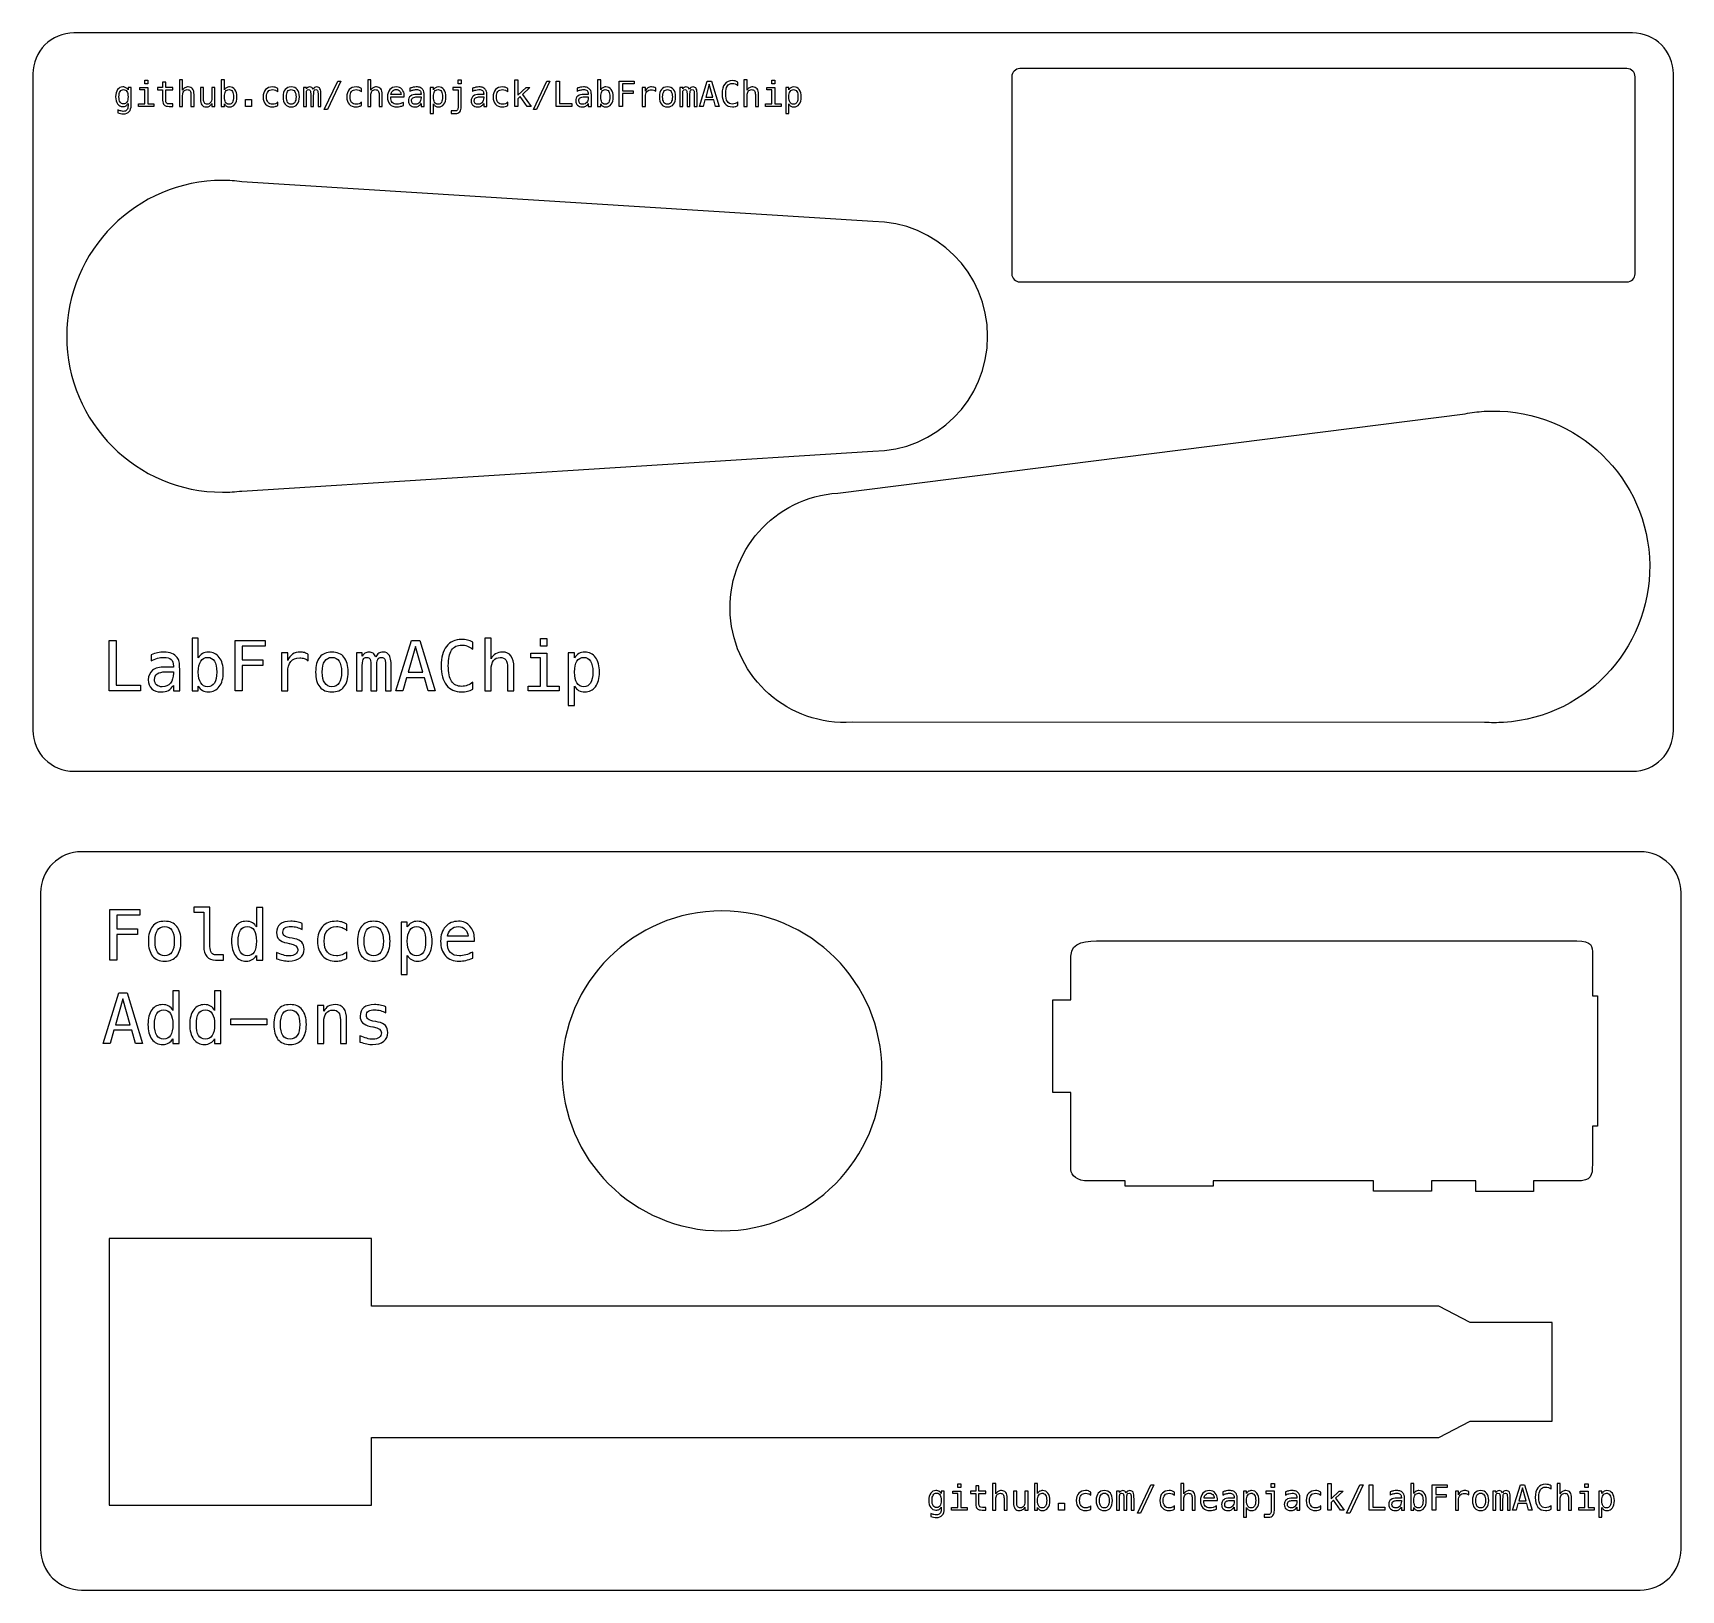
# Model space of a CAD drawing. Extents: x 30 to 231, y -227 to -37.
import ezdxf

# ---------------------------------------------------------------- set-up
doc = ezdxf.new("R2010")
doc.units = 0
doc.header["$MEASUREMENT"] = 0
doc.layers.add('LAYER_1', color=7, linetype='CONTINUOUS')

# ---------------------------------------------------------------- blocks, each defined once
blk = doc.blocks.new('BLOCK_2')
at = {"layer": 'LAYER_1', "color": 250}
for points in [[(141.84, -214.65), (142.82, -214.65), (142.82, -216.66), (143.57, -216.66), (143.57, -216.96), (141.68, -216.96), (141.68, -216.66), (142.44, -216.66), (142.44, -214.95), (141.84, -214.95), (141.84, -214.65)], [(142.44, -213.75), (142.82, -213.75), (142.82, -214.23), (142.44, -214.23), (142.44, -213.75)], [(165.97, -213.87), (166.36, -213.87), (164.73, -217.35), (164.34, -217.35), (165.97, -213.87)], [(180.66, -213.74), (181.04, -213.74), (181.04, -214.22), (180.66, -214.22), (180.66, -213.74)], [(187.55, -213.74), (187.95, -213.74), (187.95, -215.6), (188.95, -214.64), (189.41, -214.64), (188.5, -215.52), (189.55, -216.96), (189.09, -216.96), (188.23, -215.76), (187.95, -216.03), (187.95, -216.96), (187.55, -216.96), (187.55, -213.74)], [(191.45, -213.87), (191.85, -213.87), (190.22, -217.35), (189.83, -217.35), (191.45, -213.87)], [(192.61, -213.87), (193.03, -213.87), (193.03, -216.61), (194.52, -216.61), (194.52, -216.96), (192.61, -216.96), (192.61, -213.87)], [(200.29, -213.87), (202.11, -213.87), (202.11, -214.22), (200.71, -214.22), (200.71, -215.05), (201.98, -215.05), (201.98, -215.4), (200.71, -215.4), (200.71, -216.96), (200.29, -216.96), (200.29, -213.87)], [(211.03, -213.87), (211.53, -213.87), (212.48, -216.96), (212.04, -216.96), (211.82, -216.15), (210.74, -216.15), (210.51, -216.96), (210.08, -216.96), (211.03, -213.87)], [(211.28, -214.24), (210.84, -215.82), (211.72, -215.82), (211.28, -214.24)], [(218.3, -214.65), (219.28, -214.65), (219.28, -216.66), (220.03, -216.66), (220.03, -216.96), (218.14, -216.96), (218.14, -216.66), (218.9, -216.66), (218.9, -214.95), (218.3, -214.95), (218.3, -214.65)], [(218.9, -213.75), (219.28, -213.75), (219.28, -214.23), (218.9, -214.23), (218.9, -213.75)], [(154.74, -216.12), (155.47, -216.12), (155.47, -216.96), (154.74, -216.96), (154.74, -216.12)]]:
    blk.add_lwpolyline(points, dxfattribs=at)
for points, knots in [([(140.8, -216.81), (140.8, -217.16), (140.71, -217.42), (140.55, -217.6), (140.39, -217.78), (140.14, -217.87), (139.83, -217.87), (139.72, -217.87), (139.61, -217.86), (139.5, -217.84), (139.38, -217.82), (139.27, -217.79), (139.15, -217.75), (139.15, -217.75), (139.15, -217.38), (139.15, -217.38), (139.29, -217.44), (139.41, -217.49), (139.52, -217.52), (139.63, -217.55), (139.73, -217.56), (139.83, -217.56), (140.03, -217.56), (140.18, -217.51), (140.27, -217.4), (140.37, -217.28), (140.42, -217.11), (140.42, -216.87), (140.42, -216.87), (140.42, -216.85), (140.42, -216.85), (140.42, -216.85), (140.42, -216.59), (140.42, -216.59), (140.35, -216.72), (140.27, -216.82), (140.17, -216.88), (140.06, -216.94), (139.93, -216.97), (139.78, -216.97), (139.51, -216.97), (139.3, -216.87), (139.14, -216.65), (138.98, -216.43), (138.9, -216.14), (138.9, -215.78), (138.9, -215.42), (138.98, -215.13), (139.14, -214.91), (139.3, -214.7), (139.51, -214.59), (139.78, -214.59), (139.93, -214.59), (140.06, -214.62), (140.16, -214.68), (140.27, -214.74), (140.35, -214.83), (140.42, -214.95), (140.42, -214.95), (140.42, -214.65), (140.42, -214.65), (140.42, -214.65), (140.8, -214.65), (140.8, -214.65), (140.8, -214.65), (140.8, -216.81), (140.8, -216.81)], [0, 0, 0, 0, 1, 1, 1, 2, 2, 2, 3, 3, 3, 4, 4, 4, 5, 5, 5, 6, 6, 6, 7, 7, 7, 8, 8, 8, 9, 9, 9, 10, 10, 10, 11, 11, 11, 12, 12, 12, 13, 13, 13, 14, 14, 14, 15, 15, 15, 16, 16, 16, 17, 17, 17, 18, 18, 18, 19, 19, 19, 20, 20, 20, 21, 21, 21, 22, 22, 22, 22]), ([(140.42, -215.78), (140.42, -215.5), (140.37, -215.28), (140.28, -215.13), (140.18, -214.98), (140.05, -214.91), (139.87, -214.91), (139.68, -214.91), (139.54, -214.98), (139.44, -215.13), (139.35, -215.28), (139.3, -215.5), (139.3, -215.78), (139.3, -216.07), (139.35, -216.28), (139.44, -216.43), (139.54, -216.58), (139.69, -216.66), (139.87, -216.66), (140.05, -216.66), (140.18, -216.58), (140.28, -216.43), (140.37, -216.28), (140.42, -216.07), (140.42, -215.78)], [0, 0, 0, 0, 1, 1, 1, 2, 2, 2, 3, 3, 3, 4, 4, 4, 5, 5, 5, 6, 6, 6, 7, 7, 7, 8, 8, 8, 8]), ([(145.01, -213.99), (145.01, -213.99), (145.01, -214.64), (145.01, -214.64), (145.01, -214.64), (145.87, -214.64), (145.87, -214.64), (145.87, -214.64), (145.87, -214.94), (145.87, -214.94), (145.87, -214.94), (145.01, -214.94), (145.01, -214.94), (145.01, -214.94), (145.01, -216.2), (145.01, -216.2), (145.01, -216.37), (145.04, -216.49), (145.11, -216.55), (145.17, -216.62), (145.28, -216.65), (145.44, -216.65), (145.44, -216.65), (145.87, -216.65), (145.87, -216.65), (145.87, -216.65), (145.87, -216.96), (145.87, -216.96), (145.87, -216.96), (145.41, -216.96), (145.41, -216.96), (145.12, -216.96), (144.92, -216.9), (144.8, -216.79), (144.69, -216.67), (144.63, -216.48), (144.63, -216.2), (144.63, -216.2), (144.63, -214.94), (144.63, -214.94), (144.63, -214.94), (144.01, -214.94), (144.01, -214.94), (144.01, -214.94), (144.01, -214.64), (144.01, -214.64), (144.01, -214.64), (144.63, -214.64), (144.63, -214.64), (144.63, -214.64), (144.63, -213.99), (144.63, -213.99), (144.63, -213.99), (145.01, -213.99), (145.01, -213.99)], [0, 0, 0, 0, 1, 1, 1, 2, 2, 2, 3, 3, 3, 4, 4, 4, 5, 5, 5, 6, 6, 6, 7, 7, 7, 8, 8, 8, 9, 9, 9, 10, 10, 10, 11, 11, 11, 12, 12, 12, 13, 13, 13, 14, 14, 14, 15, 15, 15, 16, 16, 16, 17, 17, 17, 18, 18, 18, 18]), ([(148.46, -215.52), (148.46, -215.52), (148.46, -216.96), (148.46, -216.96), (148.46, -216.96), (148.08, -216.96), (148.08, -216.96), (148.08, -216.96), (148.08, -215.52), (148.08, -215.52), (148.08, -215.32), (148.04, -215.16), (147.97, -215.06), (147.9, -214.97), (147.78, -214.92), (147.63, -214.92), (147.45, -214.92), (147.31, -214.98), (147.21, -215.11), (147.12, -215.23), (147.07, -215.41), (147.07, -215.65), (147.07, -215.65), (147.07, -216.96), (147.07, -216.96), (147.07, -216.96), (146.69, -216.96), (146.69, -216.96), (146.69, -216.96), (146.69, -213.74), (146.69, -213.74), (146.69, -213.74), (147.07, -213.74), (147.07, -213.74), (147.07, -213.74), (147.07, -214.99), (147.07, -214.99), (147.14, -214.86), (147.23, -214.76), (147.35, -214.69), (147.46, -214.62), (147.6, -214.59), (147.76, -214.59), (147.99, -214.59), (148.17, -214.66), (148.29, -214.82), (148.4, -214.97), (148.46, -215.21), (148.46, -215.52)], [0, 0, 0, 0, 1, 1, 1, 2, 2, 2, 3, 3, 3, 4, 4, 4, 5, 5, 5, 6, 6, 6, 7, 7, 7, 8, 8, 8, 9, 9, 9, 10, 10, 10, 11, 11, 11, 12, 12, 12, 13, 13, 13, 14, 14, 14, 15, 15, 15, 16, 16, 16, 16]), ([(149.24, -216.08), (149.24, -216.08), (149.24, -214.65), (149.24, -214.65), (149.24, -214.65), (149.62, -214.65), (149.62, -214.65), (149.62, -214.65), (149.62, -216.08), (149.62, -216.08), (149.62, -216.29), (149.66, -216.44), (149.73, -216.54), (149.8, -216.64), (149.92, -216.69), (150.07, -216.69), (150.25, -216.69), (150.39, -216.62), (150.48, -216.5), (150.58, -216.37), (150.63, -216.19), (150.63, -215.96), (150.63, -215.96), (150.63, -214.65), (150.63, -214.65), (150.63, -214.65), (151.01, -214.65), (151.01, -214.65), (151.01, -214.65), (151.01, -216.96), (151.01, -216.96), (151.01, -216.96), (150.63, -216.96), (150.63, -216.96), (150.63, -216.96), (150.63, -216.61), (150.63, -216.61), (150.56, -216.74), (150.47, -216.85), (150.35, -216.91), (150.23, -216.98), (150.1, -217.02), (149.94, -217.02), (149.71, -217.02), (149.53, -216.94), (149.41, -216.79), (149.3, -216.63), (149.24, -216.4), (149.24, -216.08)], [0, 0, 0, 0, 1, 1, 1, 2, 2, 2, 3, 3, 3, 4, 4, 4, 5, 5, 5, 6, 6, 6, 7, 7, 7, 8, 8, 8, 9, 9, 9, 10, 10, 10, 11, 11, 11, 12, 12, 12, 13, 13, 13, 14, 14, 14, 15, 15, 15, 16, 16, 16, 16]), ([(152.16, -214.94), (152.22, -214.83), (152.31, -214.74), (152.42, -214.68), (152.52, -214.62), (152.65, -214.59), (152.79, -214.59), (153.06, -214.59), (153.28, -214.69), (153.44, -214.91), (153.6, -215.12), (153.68, -215.42), (153.68, -215.79), (153.68, -216.18), (153.6, -216.48), (153.44, -216.69), (153.28, -216.91), (153.06, -217.02), (152.78, -217.02), (152.64, -217.02), (152.52, -216.99), (152.42, -216.93), (152.31, -216.87), (152.23, -216.78), (152.16, -216.67), (152.16, -216.67), (152.16, -216.96), (152.16, -216.96), (152.16, -216.96), (151.78, -216.96), (151.78, -216.96), (151.78, -216.96), (151.78, -213.74), (151.78, -213.74), (151.78, -213.74), (152.16, -213.74), (152.16, -213.74), (152.16, -213.74), (152.16, -214.94), (152.16, -214.94)], [0, 0, 0, 0, 1, 1, 1, 2, 2, 2, 3, 3, 3, 4, 4, 4, 5, 5, 5, 6, 6, 6, 7, 7, 7, 8, 8, 8, 9, 9, 9, 10, 10, 10, 11, 11, 11, 12, 12, 12, 13, 13, 13, 13]), ([(153.28, -215.8), (153.28, -215.51), (153.24, -215.29), (153.14, -215.14), (153.05, -214.98), (152.91, -214.91), (152.73, -214.91), (152.54, -214.91), (152.4, -214.99), (152.31, -215.14), (152.21, -215.29), (152.16, -215.51), (152.16, -215.8), (152.16, -216.09), (152.21, -216.32), (152.31, -216.47), (152.4, -216.62), (152.54, -216.7), (152.73, -216.7), (152.91, -216.7), (153.05, -216.62), (153.14, -216.47), (153.24, -216.32), (153.28, -216.1), (153.28, -215.8)], [0, 0, 0, 0, 1, 1, 1, 2, 2, 2, 3, 3, 3, 4, 4, 4, 5, 5, 5, 6, 6, 6, 7, 7, 7, 8, 8, 8, 8]), ([(158.68, -216.84), (158.57, -216.9), (158.47, -216.94), (158.36, -216.97), (158.25, -217), (158.14, -217.02), (158.03, -217.02), (157.67, -217.02), (157.39, -216.91), (157.19, -216.7), (156.99, -216.48), (156.89, -216.18), (156.89, -215.8), (156.89, -215.42), (156.99, -215.12), (157.19, -214.91), (157.39, -214.69), (157.67, -214.59), (158.03, -214.59), (158.14, -214.59), (158.25, -214.6), (158.36, -214.63), (158.46, -214.66), (158.57, -214.7), (158.68, -214.77), (158.68, -214.77), (158.68, -215.16), (158.68, -215.16), (158.57, -215.07), (158.47, -215.01), (158.37, -214.97), (158.27, -214.93), (158.16, -214.91), (158.03, -214.91), (157.79, -214.91), (157.61, -214.99), (157.48, -215.14), (157.35, -215.3), (157.29, -215.52), (157.29, -215.8), (157.29, -216.09), (157.35, -216.31), (157.48, -216.46), (157.61, -216.62), (157.79, -216.7), (158.03, -216.7), (158.16, -216.7), (158.28, -216.68), (158.38, -216.63), (158.49, -216.59), (158.59, -216.53), (158.68, -216.45), (158.68, -216.45), (158.68, -216.84), (158.68, -216.84)], [0, 0, 0, 0, 1, 1, 1, 2, 2, 2, 3, 3, 3, 4, 4, 4, 5, 5, 5, 6, 6, 6, 7, 7, 7, 8, 8, 8, 9, 9, 9, 10, 10, 10, 11, 11, 11, 12, 12, 12, 13, 13, 13, 14, 14, 14, 15, 15, 15, 16, 16, 16, 17, 17, 17, 18, 18, 18, 18]), ([(160.3, -214.59), (160.63, -214.59), (160.87, -214.69), (161.04, -214.9), (161.21, -215.11), (161.3, -215.41), (161.3, -215.8), (161.3, -216.2), (161.21, -216.5), (161.04, -216.71), (160.87, -216.91), (160.63, -217.02), (160.3, -217.02), (159.98, -217.02), (159.74, -216.91), (159.57, -216.71), (159.4, -216.5), (159.31, -216.2), (159.31, -215.8), (159.31, -215.41), (159.4, -215.11), (159.57, -214.9), (159.74, -214.69), (159.98, -214.59), (160.3, -214.59)], [0, 0, 0, 0, 1, 1, 1, 2, 2, 2, 3, 3, 3, 4, 4, 4, 5, 5, 5, 6, 6, 6, 7, 7, 7, 8, 8, 8, 8]), ([(160.3, -214.91), (160.11, -214.91), (159.97, -214.98), (159.87, -215.14), (159.77, -215.29), (159.72, -215.51), (159.72, -215.8), (159.72, -216.1), (159.77, -216.32), (159.87, -216.47), (159.97, -216.62), (160.11, -216.7), (160.3, -216.7), (160.5, -216.7), (160.65, -216.62), (160.74, -216.47), (160.84, -216.32), (160.89, -216.1), (160.89, -215.8), (160.89, -215.51), (160.84, -215.29), (160.74, -215.14), (160.65, -214.98), (160.5, -214.91), (160.3, -214.91)], [0, 0, 0, 0, 1, 1, 1, 2, 2, 2, 3, 3, 3, 4, 4, 4, 5, 5, 5, 6, 6, 6, 7, 7, 7, 8, 8, 8, 8]), ([(162.98, -214.88), (163.02, -214.78), (163.08, -214.71), (163.16, -214.66), (163.23, -214.61), (163.32, -214.59), (163.42, -214.59), (163.6, -214.59), (163.73, -214.66), (163.81, -214.8), (163.89, -214.95), (163.93, -215.22), (163.93, -215.62), (163.93, -215.62), (163.93, -216.96), (163.93, -216.96), (163.93, -216.96), (163.58, -216.96), (163.58, -216.96), (163.58, -216.96), (163.58, -215.63), (163.58, -215.63), (163.58, -215.31), (163.56, -215.1), (163.52, -215.02), (163.49, -214.95), (163.42, -214.91), (163.32, -214.91), (163.21, -214.91), (163.14, -214.95), (163.1, -215.03), (163.06, -215.12), (163.04, -215.32), (163.04, -215.63), (163.04, -215.63), (163.04, -216.96), (163.04, -216.96), (163.04, -216.96), (162.69, -216.96), (162.69, -216.96), (162.69, -216.96), (162.69, -215.63), (162.69, -215.63), (162.69, -215.3), (162.67, -215.1), (162.63, -215.02), (162.59, -214.94), (162.52, -214.91), (162.42, -214.91), (162.32, -214.91), (162.25, -214.95), (162.21, -215.03), (162.17, -215.12), (162.15, -215.32), (162.15, -215.63), (162.15, -215.63), (162.15, -216.96), (162.15, -216.96), (162.15, -216.96), (161.81, -216.96), (161.81, -216.96), (161.81, -216.96), (161.81, -214.64), (161.81, -214.64), (161.81, -214.64), (162.15, -214.64), (162.15, -214.64), (162.15, -214.64), (162.15, -214.84), (162.15, -214.84), (162.2, -214.76), (162.25, -214.7), (162.32, -214.65), (162.39, -214.61), (162.47, -214.59), (162.55, -214.59), (162.66, -214.59), (162.75, -214.61), (162.81, -214.66), (162.88, -214.71), (162.94, -214.78), (162.98, -214.88)], [0, 0, 0, 0, 1, 1, 1, 2, 2, 2, 3, 3, 3, 4, 4, 4, 5, 5, 5, 6, 6, 6, 7, 7, 7, 8, 8, 8, 9, 9, 9, 10, 10, 10, 11, 11, 11, 12, 12, 12, 13, 13, 13, 14, 14, 14, 15, 15, 15, 16, 16, 16, 17, 17, 17, 18, 18, 18, 19, 19, 19, 20, 20, 20, 21, 21, 21, 22, 22, 22, 23, 23, 23, 24, 24, 24, 25, 25, 25, 26, 26, 26, 27, 27, 27, 27]), ([(168.87, -216.84), (168.77, -216.9), (168.66, -216.94), (168.56, -216.97), (168.45, -217), (168.34, -217.02), (168.22, -217.02), (167.87, -217.02), (167.58, -216.91), (167.38, -216.7), (167.18, -216.48), (167.08, -216.18), (167.08, -215.8), (167.08, -215.42), (167.18, -215.12), (167.38, -214.91), (167.58, -214.69), (167.87, -214.59), (168.22, -214.59), (168.33, -214.59), (168.44, -214.6), (168.55, -214.63), (168.66, -214.66), (168.76, -214.7), (168.87, -214.77), (168.87, -214.77), (168.87, -215.16), (168.87, -215.16), (168.77, -215.07), (168.67, -215.01), (168.57, -214.97), (168.47, -214.93), (168.35, -214.91), (168.22, -214.91), (167.98, -214.91), (167.8, -214.99), (167.67, -215.14), (167.55, -215.3), (167.48, -215.52), (167.48, -215.8), (167.48, -216.09), (167.55, -216.31), (167.67, -216.46), (167.8, -216.62), (167.99, -216.7), (168.22, -216.7), (168.36, -216.7), (168.47, -216.68), (168.58, -216.63), (168.68, -216.59), (168.78, -216.53), (168.87, -216.45), (168.87, -216.45), (168.87, -216.84), (168.87, -216.84)], [0, 0, 0, 0, 1, 1, 1, 2, 2, 2, 3, 3, 3, 4, 4, 4, 5, 5, 5, 6, 6, 6, 7, 7, 7, 8, 8, 8, 9, 9, 9, 10, 10, 10, 11, 11, 11, 12, 12, 12, 13, 13, 13, 14, 14, 14, 15, 15, 15, 16, 16, 16, 17, 17, 17, 18, 18, 18, 18]), ([(171.4, -215.52), (171.4, -215.52), (171.4, -216.96), (171.4, -216.96), (171.4, -216.96), (171.02, -216.96), (171.02, -216.96), (171.02, -216.96), (171.02, -215.52), (171.02, -215.52), (171.02, -215.32), (170.98, -215.16), (170.91, -215.06), (170.83, -214.97), (170.72, -214.92), (170.56, -214.92), (170.39, -214.92), (170.25, -214.98), (170.15, -215.11), (170.06, -215.23), (170.01, -215.41), (170.01, -215.65), (170.01, -215.65), (170.01, -216.96), (170.01, -216.96), (170.01, -216.96), (169.63, -216.96), (169.63, -216.96), (169.63, -216.96), (169.63, -213.74), (169.63, -213.74), (169.63, -213.74), (170.01, -213.74), (170.01, -213.74), (170.01, -213.74), (170.01, -214.99), (170.01, -214.99), (170.08, -214.86), (170.17, -214.76), (170.28, -214.69), (170.4, -214.62), (170.54, -214.59), (170.7, -214.59), (170.93, -214.59), (171.11, -214.66), (171.22, -214.82), (171.34, -214.97), (171.4, -215.21), (171.4, -215.52)], [0, 0, 0, 0, 1, 1, 1, 2, 2, 2, 3, 3, 3, 4, 4, 4, 5, 5, 5, 6, 6, 6, 7, 7, 7, 8, 8, 8, 9, 9, 9, 10, 10, 10, 11, 11, 11, 12, 12, 12, 13, 13, 13, 14, 14, 14, 15, 15, 15, 16, 16, 16, 16]), ([(174.09, -215.61), (174.09, -215.61), (174.09, -215.8), (174.09, -215.8), (174.09, -215.8), (172.44, -215.8), (172.44, -215.8), (172.44, -215.8), (172.44, -215.81), (172.44, -215.81), (172.43, -216.12), (172.49, -216.35), (172.62, -216.49), (172.75, -216.63), (172.94, -216.7), (173.18, -216.7), (173.3, -216.7), (173.43, -216.68), (173.56, -216.64), (173.69, -216.6), (173.83, -216.54), (173.98, -216.46), (173.98, -216.46), (173.98, -216.84), (173.98, -216.84), (173.84, -216.9), (173.7, -216.94), (173.57, -216.97), (173.43, -217), (173.3, -217.02), (173.18, -217.02), (172.82, -217.02), (172.54, -216.91), (172.33, -216.69), (172.13, -216.48), (172.03, -216.18), (172.03, -215.8), (172.03, -215.43), (172.13, -215.14), (172.33, -214.92), (172.52, -214.7), (172.79, -214.59), (173.12, -214.59), (173.42, -214.59), (173.65, -214.69), (173.82, -214.89), (173.99, -215.09), (174.08, -215.33), (174.09, -215.61)], [0, 0, 0, 0, 1, 1, 1, 2, 2, 2, 3, 3, 3, 4, 4, 4, 5, 5, 5, 6, 6, 6, 7, 7, 7, 8, 8, 8, 9, 9, 9, 10, 10, 10, 11, 11, 11, 12, 12, 12, 13, 13, 13, 14, 14, 14, 15, 15, 15, 16, 16, 16, 16]), ([(173.71, -215.5), (173.69, -215.34), (173.63, -215.2), (173.53, -215.08), (173.43, -214.97), (173.29, -214.91), (173.1, -214.91), (172.92, -214.91), (172.77, -214.97), (172.65, -215.09), (172.53, -215.21), (172.47, -215.35), (172.46, -215.5), (172.46, -215.5), (173.71, -215.5), (173.71, -215.5)], [0, 0, 0, 0, 1, 1, 1, 2, 2, 2, 3, 3, 3, 4, 4, 4, 5, 5, 5, 5]), ([(176.51, -215.64), (176.51, -215.64), (176.51, -216.96), (176.51, -216.96), (176.51, -216.96), (176.13, -216.96), (176.13, -216.96), (176.13, -216.96), (176.13, -216.62), (176.13, -216.62), (176.05, -216.75), (175.95, -216.85), (175.82, -216.92), (175.7, -216.99), (175.55, -217.02), (175.37, -217.02), (175.14, -217.02), (174.95, -216.95), (174.81, -216.82), (174.67, -216.69), (174.6, -216.51), (174.6, -216.28), (174.6, -216.03), (174.68, -215.83), (174.86, -215.7), (175.03, -215.56), (175.28, -215.5), (175.62, -215.5), (175.62, -215.5), (176.13, -215.5), (176.13, -215.5), (176.13, -215.5), (176.13, -215.44), (176.13, -215.44), (176.13, -215.25), (176.08, -215.12), (175.99, -215.03), (175.9, -214.95), (175.75, -214.91), (175.55, -214.91), (175.42, -214.91), (175.29, -214.93), (175.15, -214.97), (175.02, -215), (174.89, -215.06), (174.77, -215.13), (174.77, -215.13), (174.77, -214.75), (174.77, -214.75), (174.91, -214.69), (175.04, -214.65), (175.17, -214.63), (175.3, -214.6), (175.43, -214.59), (175.55, -214.59), (175.74, -214.59), (175.9, -214.62), (176.04, -214.67), (176.17, -214.73), (176.28, -214.81), (176.37, -214.93), (176.42, -215), (176.46, -215.08), (176.48, -215.18), (176.5, -215.28), (176.51, -215.43), (176.51, -215.64)], [0, 0, 0, 0, 1, 1, 1, 2, 2, 2, 3, 3, 3, 4, 4, 4, 5, 5, 5, 6, 6, 6, 7, 7, 7, 8, 8, 8, 9, 9, 9, 10, 10, 10, 11, 11, 11, 12, 12, 12, 13, 13, 13, 14, 14, 14, 15, 15, 15, 16, 16, 16, 17, 17, 17, 18, 18, 18, 19, 19, 19, 20, 20, 20, 21, 21, 21, 22, 22, 22, 22]), ([(177.65, -216.67), (177.65, -216.67), (177.65, -217.84), (177.65, -217.84), (177.65, -217.84), (177.26, -217.84), (177.26, -217.84), (177.26, -217.84), (177.26, -214.64), (177.26, -214.64), (177.26, -214.64), (177.65, -214.64), (177.65, -214.64), (177.65, -214.64), (177.65, -214.94), (177.65, -214.94), (177.71, -214.82), (177.79, -214.74), (177.9, -214.68), (178.01, -214.62), (178.13, -214.59), (178.27, -214.59), (178.54, -214.59), (178.76, -214.7), (178.92, -214.91), (179.08, -215.13), (179.16, -215.43), (179.16, -215.81), (179.16, -216.19), (179.08, -216.48), (178.92, -216.7), (178.76, -216.91), (178.54, -217.02), (178.27, -217.02), (178.12, -217.02), (178, -216.99), (177.9, -216.93), (177.79, -216.87), (177.71, -216.78), (177.65, -216.67)], [0, 0, 0, 0, 1, 1, 1, 2, 2, 2, 3, 3, 3, 4, 4, 4, 5, 5, 5, 6, 6, 6, 7, 7, 7, 8, 8, 8, 9, 9, 9, 10, 10, 10, 11, 11, 11, 12, 12, 12, 13, 13, 13, 13]), ([(178.76, -215.8), (178.76, -215.51), (178.72, -215.29), (178.62, -215.14), (178.53, -214.98), (178.39, -214.91), (178.21, -214.91), (178.02, -214.91), (177.88, -214.99), (177.79, -215.14), (177.69, -215.29), (177.65, -215.51), (177.65, -215.8), (177.65, -216.09), (177.69, -216.32), (177.79, -216.47), (177.88, -216.62), (178.02, -216.7), (178.21, -216.7), (178.39, -216.7), (178.53, -216.62), (178.62, -216.47), (178.72, -216.32), (178.76, -216.1), (178.76, -215.8)], [0, 0, 0, 0, 1, 1, 1, 2, 2, 2, 3, 3, 3, 4, 4, 4, 5, 5, 5, 6, 6, 6, 7, 7, 7, 8, 8, 8, 8]), ([(180.66, -217), (180.66, -217), (180.66, -214.94), (180.66, -214.94), (180.66, -214.94), (180.01, -214.94), (180.01, -214.94), (180.01, -214.94), (180.01, -214.64), (180.01, -214.64), (180.01, -214.64), (181.04, -214.64), (181.04, -214.64), (181.04, -214.64), (181.04, -217), (181.04, -217), (181.04, -217.27), (180.98, -217.48), (180.86, -217.62), (180.73, -217.77), (180.56, -217.84), (180.33, -217.84), (180.33, -217.84), (179.81, -217.84), (179.81, -217.84), (179.81, -217.84), (179.81, -217.52), (179.81, -217.52), (179.81, -217.52), (180.29, -217.52), (180.29, -217.52), (180.41, -217.52), (180.51, -217.47), (180.57, -217.39), (180.63, -217.3), (180.66, -217.17), (180.66, -217)], [0, 0, 0, 0, 1, 1, 1, 2, 2, 2, 3, 3, 3, 4, 4, 4, 5, 5, 5, 6, 6, 6, 7, 7, 7, 8, 8, 8, 9, 9, 9, 10, 10, 10, 11, 11, 11, 12, 12, 12, 12]), ([(184.16, -215.64), (184.16, -215.64), (184.16, -216.96), (184.16, -216.96), (184.16, -216.96), (183.78, -216.96), (183.78, -216.96), (183.78, -216.96), (183.78, -216.62), (183.78, -216.62), (183.69, -216.75), (183.59, -216.85), (183.47, -216.92), (183.35, -216.99), (183.2, -217.02), (183.02, -217.02), (182.78, -217.02), (182.6, -216.95), (182.46, -216.82), (182.31, -216.69), (182.24, -216.51), (182.24, -216.28), (182.24, -216.03), (182.33, -215.83), (182.5, -215.7), (182.68, -215.56), (182.93, -215.5), (183.27, -215.5), (183.27, -215.5), (183.78, -215.5), (183.78, -215.5), (183.78, -215.5), (183.78, -215.44), (183.78, -215.44), (183.77, -215.25), (183.73, -215.12), (183.64, -215.03), (183.54, -214.95), (183.4, -214.91), (183.19, -214.91), (183.06, -214.91), (182.93, -214.93), (182.8, -214.97), (182.67, -215), (182.54, -215.06), (182.41, -215.13), (182.41, -215.13), (182.41, -214.75), (182.41, -214.75), (182.55, -214.69), (182.69, -214.65), (182.82, -214.63), (182.95, -214.6), (183.07, -214.59), (183.19, -214.59), (183.38, -214.59), (183.55, -214.62), (183.68, -214.67), (183.82, -214.73), (183.93, -214.81), (184.01, -214.93), (184.07, -215), (184.1, -215.08), (184.13, -215.18), (184.15, -215.28), (184.16, -215.43), (184.16, -215.64)], [0, 0, 0, 0, 1, 1, 1, 2, 2, 2, 3, 3, 3, 4, 4, 4, 5, 5, 5, 6, 6, 6, 7, 7, 7, 8, 8, 8, 9, 9, 9, 10, 10, 10, 11, 11, 11, 12, 12, 12, 13, 13, 13, 14, 14, 14, 15, 15, 15, 16, 16, 16, 17, 17, 17, 18, 18, 18, 19, 19, 19, 20, 20, 20, 21, 21, 21, 22, 22, 22, 22]), ([(186.71, -216.84), (186.61, -216.9), (186.5, -216.94), (186.4, -216.97), (186.29, -217), (186.18, -217.02), (186.06, -217.02), (185.71, -217.02), (185.43, -216.91), (185.22, -216.7), (185.02, -216.48), (184.92, -216.18), (184.92, -215.8), (184.92, -215.42), (185.02, -215.12), (185.22, -214.91), (185.43, -214.69), (185.71, -214.59), (186.06, -214.59), (186.18, -214.59), (186.28, -214.6), (186.39, -214.63), (186.5, -214.66), (186.6, -214.7), (186.71, -214.77), (186.71, -214.77), (186.71, -215.16), (186.71, -215.16), (186.61, -215.07), (186.51, -215.01), (186.41, -214.97), (186.31, -214.93), (186.19, -214.91), (186.06, -214.91), (185.83, -214.91), (185.64, -214.99), (185.51, -215.14), (185.39, -215.3), (185.32, -215.52), (185.32, -215.8), (185.32, -216.09), (185.39, -216.31), (185.52, -216.46), (185.64, -216.62), (185.83, -216.7), (186.06, -216.7), (186.2, -216.7), (186.31, -216.68), (186.42, -216.63), (186.52, -216.59), (186.62, -216.53), (186.71, -216.45), (186.71, -216.45), (186.71, -216.84), (186.71, -216.84)], [0, 0, 0, 0, 1, 1, 1, 2, 2, 2, 3, 3, 3, 4, 4, 4, 5, 5, 5, 6, 6, 6, 7, 7, 7, 8, 8, 8, 9, 9, 9, 10, 10, 10, 11, 11, 11, 12, 12, 12, 13, 13, 13, 14, 14, 14, 15, 15, 15, 16, 16, 16, 17, 17, 17, 18, 18, 18, 18]), ([(196.9, -215.64), (196.9, -215.64), (196.9, -216.96), (196.9, -216.96), (196.9, -216.96), (196.52, -216.96), (196.52, -216.96), (196.52, -216.96), (196.52, -216.62), (196.52, -216.62), (196.44, -216.75), (196.34, -216.85), (196.21, -216.92), (196.09, -216.99), (195.94, -217.02), (195.76, -217.02), (195.53, -217.02), (195.34, -216.95), (195.2, -216.82), (195.06, -216.69), (194.99, -216.51), (194.99, -216.28), (194.99, -216.03), (195.07, -215.83), (195.25, -215.7), (195.42, -215.56), (195.67, -215.5), (196.01, -215.5), (196.01, -215.5), (196.52, -215.5), (196.52, -215.5), (196.52, -215.5), (196.52, -215.44), (196.52, -215.44), (196.52, -215.25), (196.47, -215.12), (196.38, -215.03), (196.29, -214.95), (196.14, -214.91), (195.94, -214.91), (195.81, -214.91), (195.68, -214.93), (195.54, -214.97), (195.41, -215), (195.28, -215.06), (195.16, -215.13), (195.16, -215.13), (195.16, -214.75), (195.16, -214.75), (195.3, -214.69), (195.43, -214.65), (195.56, -214.63), (195.69, -214.6), (195.82, -214.59), (195.94, -214.59), (196.13, -214.59), (196.29, -214.62), (196.43, -214.67), (196.56, -214.73), (196.67, -214.81), (196.76, -214.93), (196.81, -215), (196.85, -215.08), (196.87, -215.18), (196.89, -215.28), (196.9, -215.43), (196.9, -215.64)], [0, 0, 0, 0, 1, 1, 1, 2, 2, 2, 3, 3, 3, 4, 4, 4, 5, 5, 5, 6, 6, 6, 7, 7, 7, 8, 8, 8, 9, 9, 9, 10, 10, 10, 11, 11, 11, 12, 12, 12, 13, 13, 13, 14, 14, 14, 15, 15, 15, 16, 16, 16, 17, 17, 17, 18, 18, 18, 19, 19, 19, 20, 20, 20, 21, 21, 21, 22, 22, 22, 22]), ([(198.04, -214.94), (198.1, -214.83), (198.18, -214.74), (198.29, -214.68), (198.4, -214.62), (198.52, -214.59), (198.66, -214.59), (198.94, -214.59), (199.16, -214.69), (199.32, -214.91), (199.48, -215.12), (199.56, -215.42), (199.56, -215.79), (199.56, -216.18), (199.48, -216.48), (199.32, -216.69), (199.16, -216.91), (198.94, -217.02), (198.66, -217.02), (198.52, -217.02), (198.4, -216.99), (198.29, -216.93), (198.19, -216.87), (198.1, -216.78), (198.04, -216.67), (198.04, -216.67), (198.04, -216.96), (198.04, -216.96), (198.04, -216.96), (197.66, -216.96), (197.66, -216.96), (197.66, -216.96), (197.66, -213.74), (197.66, -213.74), (197.66, -213.74), (198.04, -213.74), (198.04, -213.74), (198.04, -213.74), (198.04, -214.94), (198.04, -214.94)], [0, 0, 0, 0, 1, 1, 1, 2, 2, 2, 3, 3, 3, 4, 4, 4, 5, 5, 5, 6, 6, 6, 7, 7, 7, 8, 8, 8, 9, 9, 9, 10, 10, 10, 11, 11, 11, 12, 12, 12, 13, 13, 13, 13]), ([(199.16, -215.8), (199.16, -215.51), (199.11, -215.29), (199.02, -215.14), (198.92, -214.98), (198.79, -214.91), (198.6, -214.91), (198.42, -214.91), (198.28, -214.99), (198.18, -215.14), (198.09, -215.29), (198.04, -215.51), (198.04, -215.8), (198.04, -216.09), (198.09, -216.32), (198.18, -216.47), (198.28, -216.62), (198.42, -216.7), (198.6, -216.7), (198.79, -216.7), (198.92, -216.62), (199.02, -216.47), (199.11, -216.32), (199.16, -216.1), (199.16, -215.8)], [0, 0, 0, 0, 1, 1, 1, 2, 2, 2, 3, 3, 3, 4, 4, 4, 5, 5, 5, 6, 6, 6, 7, 7, 7, 8, 8, 8, 8]), ([(204.75, -215.12), (204.66, -215.06), (204.58, -215.01), (204.5, -214.98), (204.41, -214.95), (204.32, -214.94), (204.22, -214.94), (203.98, -214.94), (203.8, -215.01), (203.68, -215.16), (203.55, -215.31), (203.49, -215.53), (203.49, -215.81), (203.49, -215.81), (203.49, -216.96), (203.49, -216.96), (203.49, -216.96), (203.11, -216.96), (203.11, -216.96), (203.11, -216.96), (203.11, -214.64), (203.11, -214.64), (203.11, -214.64), (203.49, -214.64), (203.49, -214.64), (203.49, -214.64), (203.49, -215.1), (203.49, -215.1), (203.55, -214.93), (203.65, -214.81), (203.78, -214.72), (203.91, -214.63), (204.07, -214.59), (204.25, -214.59), (204.34, -214.59), (204.43, -214.6), (204.51, -214.62), (204.59, -214.65), (204.67, -214.68), (204.75, -214.73), (204.75, -214.73), (204.75, -215.12), (204.75, -215.12)], [0, 0, 0, 0, 1, 1, 1, 2, 2, 2, 3, 3, 3, 4, 4, 4, 5, 5, 5, 6, 6, 6, 7, 7, 7, 8, 8, 8, 9, 9, 9, 10, 10, 10, 11, 11, 11, 12, 12, 12, 13, 13, 13, 14, 14, 14, 14]), ([(206.18, -214.59), (206.5, -214.59), (206.75, -214.69), (206.92, -214.9), (207.09, -215.11), (207.17, -215.41), (207.17, -215.8), (207.17, -216.2), (207.09, -216.5), (206.92, -216.71), (206.75, -216.91), (206.5, -217.02), (206.18, -217.02), (205.86, -217.02), (205.61, -216.91), (205.44, -216.71), (205.28, -216.5), (205.19, -216.2), (205.19, -215.8), (205.19, -215.41), (205.28, -215.11), (205.44, -214.9), (205.61, -214.69), (205.86, -214.59), (206.18, -214.59)], [0, 0, 0, 0, 1, 1, 1, 2, 2, 2, 3, 3, 3, 4, 4, 4, 5, 5, 5, 6, 6, 6, 7, 7, 7, 8, 8, 8, 8]), ([(206.18, -214.91), (205.99, -214.91), (205.84, -214.98), (205.74, -215.14), (205.64, -215.29), (205.59, -215.51), (205.59, -215.8), (205.59, -216.1), (205.64, -216.32), (205.74, -216.47), (205.84, -216.62), (205.99, -216.7), (206.18, -216.7), (206.37, -216.7), (206.52, -216.62), (206.62, -216.47), (206.72, -216.32), (206.77, -216.1), (206.77, -215.8), (206.77, -215.51), (206.72, -215.29), (206.62, -215.14), (206.52, -214.98), (206.37, -214.91), (206.18, -214.91)], [0, 0, 0, 0, 1, 1, 1, 2, 2, 2, 3, 3, 3, 4, 4, 4, 5, 5, 5, 6, 6, 6, 7, 7, 7, 8, 8, 8, 8]), ([(208.85, -214.88), (208.9, -214.78), (208.96, -214.71), (209.03, -214.66), (209.1, -214.61), (209.19, -214.59), (209.29, -214.59), (209.48, -214.59), (209.61, -214.66), (209.69, -214.8), (209.76, -214.95), (209.8, -215.22), (209.8, -215.62), (209.8, -215.62), (209.8, -216.96), (209.8, -216.96), (209.8, -216.96), (209.45, -216.96), (209.45, -216.96), (209.45, -216.96), (209.45, -215.63), (209.45, -215.63), (209.45, -215.31), (209.44, -215.1), (209.4, -215.02), (209.36, -214.95), (209.3, -214.91), (209.2, -214.91), (209.09, -214.91), (209.01, -214.95), (208.97, -215.03), (208.93, -215.12), (208.91, -215.32), (208.91, -215.63), (208.91, -215.63), (208.91, -216.96), (208.91, -216.96), (208.91, -216.96), (208.57, -216.96), (208.57, -216.96), (208.57, -216.96), (208.57, -215.63), (208.57, -215.63), (208.57, -215.3), (208.55, -215.1), (208.51, -215.02), (208.47, -214.94), (208.4, -214.91), (208.3, -214.91), (208.19, -214.91), (208.12, -214.95), (208.09, -215.03), (208.05, -215.12), (208.03, -215.32), (208.03, -215.63), (208.03, -215.63), (208.03, -216.96), (208.03, -216.96), (208.03, -216.96), (207.68, -216.96), (207.68, -216.96), (207.68, -216.96), (207.68, -214.64), (207.68, -214.64), (207.68, -214.64), (208.03, -214.64), (208.03, -214.64), (208.03, -214.64), (208.03, -214.84), (208.03, -214.84), (208.07, -214.76), (208.13, -214.7), (208.2, -214.65), (208.27, -214.61), (208.34, -214.59), (208.43, -214.59), (208.53, -214.59), (208.62, -214.61), (208.69, -214.66), (208.76, -214.71), (208.81, -214.78), (208.85, -214.88)], [0, 0, 0, 0, 1, 1, 1, 2, 2, 2, 3, 3, 3, 4, 4, 4, 5, 5, 5, 6, 6, 6, 7, 7, 7, 8, 8, 8, 9, 9, 9, 10, 10, 10, 11, 11, 11, 12, 12, 12, 13, 13, 13, 14, 14, 14, 15, 15, 15, 16, 16, 16, 17, 17, 17, 18, 18, 18, 19, 19, 19, 20, 20, 20, 21, 21, 21, 22, 22, 22, 23, 23, 23, 24, 24, 24, 25, 25, 25, 26, 26, 26, 27, 27, 27, 27]), ([(214.77, -216.85), (214.67, -216.91), (214.56, -216.95), (214.44, -216.98), (214.33, -217), (214.21, -217.02), (214.09, -217.02), (213.69, -217.02), (213.39, -216.88), (213.17, -216.6), (212.95, -216.32), (212.84, -215.93), (212.84, -215.42), (212.84, -214.91), (212.95, -214.52), (213.17, -214.24), (213.39, -213.96), (213.7, -213.82), (214.09, -213.82), (214.21, -213.82), (214.33, -213.83), (214.44, -213.86), (214.56, -213.89), (214.67, -213.93), (214.77, -213.99), (214.77, -213.99), (214.77, -214.41), (214.77, -214.41), (214.67, -214.33), (214.56, -214.27), (214.44, -214.22), (214.33, -214.18), (214.21, -214.16), (214.09, -214.16), (213.82, -214.16), (213.61, -214.26), (213.48, -214.47), (213.34, -214.68), (213.28, -215), (213.28, -215.42), (213.28, -215.84), (213.34, -216.16), (213.48, -216.37), (213.61, -216.57), (213.82, -216.68), (214.09, -216.68), (214.21, -216.68), (214.33, -216.66), (214.45, -216.61), (214.56, -216.57), (214.67, -216.5), (214.77, -216.42), (214.77, -216.42), (214.77, -216.85), (214.77, -216.85)], [0, 0, 0, 0, 1, 1, 1, 2, 2, 2, 3, 3, 3, 4, 4, 4, 5, 5, 5, 6, 6, 6, 7, 7, 7, 8, 8, 8, 9, 9, 9, 10, 10, 10, 11, 11, 11, 12, 12, 12, 13, 13, 13, 14, 14, 14, 15, 15, 15, 16, 16, 16, 17, 17, 17, 18, 18, 18, 18]), ([(217.27, -215.52), (217.27, -215.52), (217.27, -216.96), (217.27, -216.96), (217.27, -216.96), (216.89, -216.96), (216.89, -216.96), (216.89, -216.96), (216.89, -215.52), (216.89, -215.52), (216.89, -215.32), (216.86, -215.16), (216.78, -215.06), (216.71, -214.97), (216.6, -214.92), (216.44, -214.92), (216.26, -214.92), (216.12, -214.98), (216.03, -215.11), (215.93, -215.23), (215.89, -215.41), (215.89, -215.65), (215.89, -215.65), (215.89, -216.96), (215.89, -216.96), (215.89, -216.96), (215.51, -216.96), (215.51, -216.96), (215.51, -216.96), (215.51, -213.74), (215.51, -213.74), (215.51, -213.74), (215.89, -213.74), (215.89, -213.74), (215.89, -213.74), (215.89, -214.99), (215.89, -214.99), (215.95, -214.86), (216.04, -214.76), (216.16, -214.69), (216.28, -214.62), (216.41, -214.59), (216.57, -214.59), (216.81, -214.59), (216.98, -214.66), (217.1, -214.82), (217.22, -214.97), (217.27, -215.21), (217.27, -215.52)], [0, 0, 0, 0, 1, 1, 1, 2, 2, 2, 3, 3, 3, 4, 4, 4, 5, 5, 5, 6, 6, 6, 7, 7, 7, 8, 8, 8, 9, 9, 9, 10, 10, 10, 11, 11, 11, 12, 12, 12, 13, 13, 13, 14, 14, 14, 15, 15, 15, 16, 16, 16, 16]), ([(220.97, -216.67), (220.97, -216.67), (220.97, -217.84), (220.97, -217.84), (220.97, -217.84), (220.59, -217.84), (220.59, -217.84), (220.59, -217.84), (220.59, -214.64), (220.59, -214.64), (220.59, -214.64), (220.97, -214.64), (220.97, -214.64), (220.97, -214.64), (220.97, -214.94), (220.97, -214.94), (221.04, -214.82), (221.12, -214.74), (221.23, -214.68), (221.33, -214.62), (221.45, -214.59), (221.59, -214.59), (221.87, -214.59), (222.09, -214.7), (222.25, -214.91), (222.41, -215.13), (222.49, -215.43), (222.49, -215.81), (222.49, -216.19), (222.41, -216.48), (222.25, -216.7), (222.09, -216.91), (221.87, -217.02), (221.59, -217.02), (221.45, -217.02), (221.33, -216.99), (221.22, -216.93), (221.12, -216.87), (221.04, -216.78), (220.97, -216.67)], [0, 0, 0, 0, 1, 1, 1, 2, 2, 2, 3, 3, 3, 4, 4, 4, 5, 5, 5, 6, 6, 6, 7, 7, 7, 8, 8, 8, 9, 9, 9, 10, 10, 10, 11, 11, 11, 12, 12, 12, 13, 13, 13, 13]), ([(222.09, -215.8), (222.09, -215.51), (222.04, -215.29), (221.95, -215.14), (221.86, -214.98), (221.72, -214.91), (221.54, -214.91), (221.35, -214.91), (221.21, -214.99), (221.12, -215.14), (221.02, -215.29), (220.97, -215.51), (220.97, -215.8), (220.97, -216.09), (221.02, -216.32), (221.12, -216.47), (221.21, -216.62), (221.35, -216.7), (221.54, -216.7), (221.72, -216.7), (221.86, -216.62), (221.95, -216.47), (222.04, -216.32), (222.09, -216.1), (222.09, -215.8)], [0, 0, 0, 0, 1, 1, 1, 2, 2, 2, 3, 3, 3, 4, 4, 4, 5, 5, 5, 6, 6, 6, 7, 7, 7, 8, 8, 8, 8]), ([(175.77, -215.79), (175.77, -215.79), (175.65, -215.79), (175.65, -215.79), (175.43, -215.79), (175.26, -215.83), (175.15, -215.91), (175.03, -215.99), (174.98, -216.11), (174.98, -216.26), (174.98, -216.4), (175.02, -216.51), (175.1, -216.58), (175.19, -216.66), (175.31, -216.7), (175.45, -216.7), (175.66, -216.7), (175.83, -216.63), (175.95, -216.48), (176.07, -216.34), (176.13, -216.14), (176.13, -215.88), (176.13, -215.88), (176.13, -215.79), (176.13, -215.79), (176.13, -215.79), (175.77, -215.79), (175.77, -215.79)], [0, 0, 0, 0, 1, 1, 1, 2, 2, 2, 3, 3, 3, 4, 4, 4, 5, 5, 5, 6, 6, 6, 7, 7, 7, 8, 8, 8, 9, 9, 9, 9]), ([(183.42, -215.79), (183.42, -215.79), (183.29, -215.79), (183.29, -215.79), (183.07, -215.79), (182.91, -215.83), (182.79, -215.91), (182.68, -215.99), (182.62, -216.11), (182.62, -216.26), (182.62, -216.4), (182.67, -216.51), (182.75, -216.58), (182.83, -216.66), (182.95, -216.7), (183.1, -216.7), (183.31, -216.7), (183.47, -216.63), (183.59, -216.48), (183.71, -216.34), (183.77, -216.14), (183.78, -215.88), (183.78, -215.88), (183.78, -215.79), (183.78, -215.79), (183.78, -215.79), (183.42, -215.79), (183.42, -215.79)], [0, 0, 0, 0, 1, 1, 1, 2, 2, 2, 3, 3, 3, 4, 4, 4, 5, 5, 5, 6, 6, 6, 7, 7, 7, 8, 8, 8, 9, 9, 9, 9]), ([(196.16, -215.79), (196.16, -215.79), (196.04, -215.79), (196.04, -215.79), (195.82, -215.79), (195.65, -215.83), (195.54, -215.91), (195.42, -215.99), (195.37, -216.11), (195.37, -216.26), (195.37, -216.4), (195.41, -216.51), (195.49, -216.58), (195.58, -216.66), (195.69, -216.7), (195.84, -216.7), (196.05, -216.7), (196.22, -216.63), (196.34, -216.48), (196.46, -216.34), (196.52, -216.14), (196.52, -215.88), (196.52, -215.88), (196.52, -215.79), (196.52, -215.79), (196.52, -215.79), (196.16, -215.79), (196.16, -215.79)], [0, 0, 0, 0, 1, 1, 1, 2, 2, 2, 3, 3, 3, 4, 4, 4, 5, 5, 5, 6, 6, 6, 7, 7, 7, 8, 8, 8, 9, 9, 9, 9])]:
    blk.add_open_spline(points, degree=3, knots=knots, dxfattribs=at)

msp = doc.modelspace()

# ---------------------------------------------------------------- linework, layer by layer
at = {"layer": 'LAYER_1', "color": 250}
for points in [[(42.71, -43.55), (43.69, -43.55), (43.69, -45.57), (44.44, -45.57), (44.44, -45.86), (42.55, -45.86), (42.55, -45.57), (43.31, -45.57), (43.31, -43.85), (42.71, -43.85), (42.71, -43.55)], [(43.31, -42.66), (43.69, -42.66), (43.69, -43.13), (43.31, -43.13), (43.31, -42.66)], [(66.84, -42.77), (67.23, -42.77), (65.6, -46.25), (65.21, -46.25), (66.84, -42.77)], [(81.53, -42.64), (81.91, -42.64), (81.91, -43.13), (81.53, -43.13), (81.53, -42.64)], [(88.42, -42.64), (88.82, -42.64), (88.82, -44.51), (89.82, -43.55), (90.28, -43.55), (89.37, -44.42), (90.42, -45.86), (89.96, -45.86), (89.1, -44.67), (88.82, -44.93), (88.82, -45.86), (88.42, -45.86), (88.42, -42.64)], [(92.32, -42.77), (92.72, -42.77), (91.09, -46.25), (90.7, -46.25), (92.32, -42.77)], [(93.48, -42.77), (93.9, -42.77), (93.9, -45.51), (95.39, -45.51), (95.39, -45.86), (93.48, -45.86), (93.48, -42.77)], [(101.16, -42.77), (102.98, -42.77), (102.98, -43.13), (101.58, -43.13), (101.58, -43.95), (102.85, -43.95), (102.85, -44.3), (101.58, -44.3), (101.58, -45.86), (101.16, -45.86), (101.16, -42.77)], [(111.9, -42.77), (112.4, -42.77), (113.35, -45.86), (112.91, -45.86), (112.69, -45.06), (111.61, -45.06), (111.38, -45.86), (110.95, -45.86), (111.9, -42.77)], [(112.15, -43.14), (111.71, -44.72), (112.59, -44.72), (112.15, -43.14)], [(119.17, -43.55), (120.15, -43.55), (120.15, -45.57), (120.9, -45.57), (120.9, -45.86), (119.01, -45.86), (119.01, -45.57), (119.77, -45.57), (119.77, -43.85), (119.17, -43.85), (119.17, -43.55)], [(119.77, -42.66), (120.15, -42.66), (120.15, -43.13), (119.77, -43.13), (119.77, -42.66)], [(55.61, -45.03), (56.33, -45.03), (56.33, -45.86), (55.61, -45.86), (55.61, -45.03)], [(38.99, -110.95), (39.83, -110.95), (39.83, -116.42), (42.81, -116.42), (42.81, -117.12), (38.99, -117.12), (38.99, -110.95)], [(54.36, -110.95), (57.99, -110.95), (57.99, -111.65), (55.19, -111.65), (55.19, -113.31), (57.73, -113.31), (57.73, -114.01), (55.19, -114.01), (55.19, -117.12), (54.36, -117.12), (54.36, -110.95)], [(75.82, -110.95), (76.84, -110.95), (78.73, -117.12), (77.86, -117.12), (77.41, -115.51), (75.25, -115.51), (74.8, -117.12), (73.93, -117.12), (75.82, -110.95)], [(76.33, -111.69), (75.45, -114.84), (77.21, -114.84), (76.33, -111.69)], [(90.38, -112.51), (92.33, -112.51), (92.33, -116.53), (93.84, -116.53), (93.84, -117.12), (90.06, -117.12), (90.06, -116.53), (91.57, -116.53), (91.57, -113.1), (90.38, -113.1), (90.38, -112.51)], [(91.57, -110.71), (92.33, -110.71), (92.33, -111.67), (91.57, -111.67), (91.57, -110.71)], [(39.06, -143.76), (42.7, -143.76), (42.7, -144.46), (39.9, -144.46), (39.9, -146.11), (42.44, -146.11), (42.44, -146.82), (39.9, -146.82), (39.9, -149.93), (39.06, -149.93), (39.06, -143.76)], [(40.14, -153.92), (41.16, -153.92), (43.04, -160.09), (42.18, -160.09), (41.73, -158.48), (39.56, -158.48), (39.12, -160.09), (38.25, -160.09), (40.14, -153.92)], [(40.65, -154.65), (39.77, -157.81), (41.53, -157.81), (40.65, -154.65)], [(53.81, -157.1), (58.2, -157.1), (58.2, -157.8), (53.81, -157.8), (53.81, -157.1)], [(204.89, -194.12), (201.07, -192.12), (70.97, -192.12), (70.97, -183.87), (38.97, -183.87), (38.97, -216.37), (70.97, -216.37), (70.97, -208.12), (201.07, -208.12), (204.89, -206.12), (214.89, -206.12), (214.89, -194.12), (204.89, -194.12)]]:
    msp.add_lwpolyline(points, dxfattribs=at)
for points, knots in [([(229.69, -121.91), (229.69, -124.67), (227.45, -126.91), (224.69, -126.91), (224.69, -126.91), (34.69, -126.91), (34.69, -126.91), (31.93, -126.91), (29.69, -124.67), (29.69, -121.91), (29.69, -121.91), (29.69, -41.91), (29.69, -41.91), (29.69, -39.15), (31.93, -36.91), (34.69, -36.91), (34.69, -36.91), (224.69, -36.91), (224.69, -36.91), (227.45, -36.91), (229.69, -39.15), (229.69, -41.91), (229.69, -41.91), (229.69, -121.91), (229.69, -121.91)], [0, 0, 0, 0, 1, 1, 1, 2, 2, 2, 3, 3, 3, 4, 4, 4, 5, 5, 5, 6, 6, 6, 7, 7, 7, 8, 8, 8, 8]), ([(225.02, -66.26), (225.02, -66.81), (224.57, -67.26), (224.02, -67.26), (224.02, -67.26), (150.02, -67.26), (150.02, -67.26), (149.47, -67.26), (149.02, -66.81), (149.02, -66.26), (149.02, -66.26), (149.02, -42.26), (149.02, -42.26), (149.02, -41.7), (149.47, -41.26), (150.02, -41.26), (150.02, -41.26), (224.02, -41.26), (224.02, -41.26), (224.57, -41.26), (225.02, -41.7), (225.02, -42.26), (225.02, -42.26), (225.02, -66.26), (225.02, -66.26)], [0, 0, 0, 0, 1, 1, 1, 2, 2, 2, 3, 3, 3, 4, 4, 4, 5, 5, 5, 6, 6, 6, 7, 7, 7, 8, 8, 8, 8]), ([(41.66, -45.71), (41.66, -46.06), (41.58, -46.32), (41.42, -46.5), (41.26, -46.68), (41.01, -46.77), (40.7, -46.77), (40.59, -46.77), (40.48, -46.76), (40.37, -46.74), (40.25, -46.72), (40.14, -46.69), (40.02, -46.66), (40.02, -46.66), (40.02, -46.28), (40.02, -46.28), (40.16, -46.34), (40.28, -46.39), (40.39, -46.42), (40.5, -46.45), (40.6, -46.47), (40.7, -46.47), (40.9, -46.47), (41.05, -46.41), (41.14, -46.3), (41.24, -46.19), (41.28, -46.01), (41.28, -45.77), (41.28, -45.77), (41.28, -45.75), (41.28, -45.75), (41.28, -45.75), (41.28, -45.49), (41.28, -45.49), (41.22, -45.62), (41.14, -45.72), (41.04, -45.78), (40.93, -45.85), (40.8, -45.88), (40.65, -45.88), (40.38, -45.88), (40.17, -45.77), (40.01, -45.55), (39.85, -45.34), (39.77, -45.05), (39.77, -44.68), (39.77, -44.32), (39.85, -44.03), (40.01, -43.81), (40.17, -43.6), (40.38, -43.49), (40.65, -43.49), (40.8, -43.49), (40.93, -43.52), (41.03, -43.58), (41.14, -43.64), (41.22, -43.73), (41.28, -43.85), (41.28, -43.85), (41.28, -43.55), (41.28, -43.55), (41.28, -43.55), (41.66, -43.55), (41.66, -43.55), (41.66, -43.55), (41.66, -45.71), (41.66, -45.71)], [0, 0, 0, 0, 1, 1, 1, 2, 2, 2, 3, 3, 3, 4, 4, 4, 5, 5, 5, 6, 6, 6, 7, 7, 7, 8, 8, 8, 9, 9, 9, 10, 10, 10, 11, 11, 11, 12, 12, 12, 13, 13, 13, 14, 14, 14, 15, 15, 15, 16, 16, 16, 17, 17, 17, 18, 18, 18, 19, 19, 19, 20, 20, 20, 21, 21, 21, 22, 22, 22, 22]), ([(41.28, -44.68), (41.28, -44.4), (41.24, -44.18), (41.15, -44.03), (41.05, -43.89), (40.92, -43.81), (40.74, -43.81), (40.55, -43.81), (40.41, -43.89), (40.31, -44.03), (40.22, -44.18), (40.17, -44.4), (40.17, -44.68), (40.17, -44.97), (40.22, -45.19), (40.31, -45.34), (40.41, -45.49), (40.56, -45.56), (40.74, -45.56), (40.92, -45.56), (41.05, -45.49), (41.15, -45.34), (41.24, -45.19), (41.28, -44.97), (41.28, -44.68)], [0, 0, 0, 0, 1, 1, 1, 2, 2, 2, 3, 3, 3, 4, 4, 4, 5, 5, 5, 6, 6, 6, 7, 7, 7, 8, 8, 8, 8]), ([(45.88, -42.89), (45.88, -42.89), (45.88, -43.55), (45.88, -43.55), (45.88, -43.55), (46.74, -43.55), (46.74, -43.55), (46.74, -43.55), (46.74, -43.84), (46.74, -43.84), (46.74, -43.84), (45.88, -43.84), (45.88, -43.84), (45.88, -43.84), (45.88, -45.1), (45.88, -45.1), (45.88, -45.27), (45.91, -45.39), (45.97, -45.46), (46.04, -45.52), (46.15, -45.56), (46.31, -45.56), (46.31, -45.56), (46.74, -45.56), (46.74, -45.56), (46.74, -45.56), (46.74, -45.86), (46.74, -45.86), (46.74, -45.86), (46.28, -45.86), (46.28, -45.86), (45.99, -45.86), (45.79, -45.8), (45.67, -45.69), (45.56, -45.58), (45.5, -45.38), (45.5, -45.1), (45.5, -45.1), (45.5, -43.84), (45.5, -43.84), (45.5, -43.84), (44.88, -43.84), (44.88, -43.84), (44.88, -43.84), (44.88, -43.55), (44.88, -43.55), (44.88, -43.55), (45.5, -43.55), (45.5, -43.55), (45.5, -43.55), (45.5, -42.89), (45.5, -42.89), (45.5, -42.89), (45.88, -42.89), (45.88, -42.89)], [0, 0, 0, 0, 1, 1, 1, 2, 2, 2, 3, 3, 3, 4, 4, 4, 5, 5, 5, 6, 6, 6, 7, 7, 7, 8, 8, 8, 9, 9, 9, 10, 10, 10, 11, 11, 11, 12, 12, 12, 13, 13, 13, 14, 14, 14, 15, 15, 15, 16, 16, 16, 17, 17, 17, 18, 18, 18, 18]), ([(49.33, -44.43), (49.33, -44.43), (49.33, -45.86), (49.33, -45.86), (49.33, -45.86), (48.95, -45.86), (48.95, -45.86), (48.95, -45.86), (48.95, -44.43), (48.95, -44.43), (48.95, -44.22), (48.91, -44.07), (48.84, -43.97), (48.76, -43.87), (48.65, -43.82), (48.49, -43.82), (48.32, -43.82), (48.18, -43.88), (48.08, -44.01), (47.99, -44.14), (47.94, -44.32), (47.94, -44.55), (47.94, -44.55), (47.94, -45.86), (47.94, -45.86), (47.94, -45.86), (47.56, -45.86), (47.56, -45.86), (47.56, -45.86), (47.56, -42.64), (47.56, -42.64), (47.56, -42.64), (47.94, -42.64), (47.94, -42.64), (47.94, -42.64), (47.94, -43.89), (47.94, -43.89), (48.01, -43.76), (48.1, -43.66), (48.22, -43.59), (48.33, -43.52), (48.47, -43.49), (48.63, -43.49), (48.86, -43.49), (49.04, -43.57), (49.15, -43.72), (49.27, -43.88), (49.33, -44.11), (49.33, -44.43)], [0, 0, 0, 0, 1, 1, 1, 2, 2, 2, 3, 3, 3, 4, 4, 4, 5, 5, 5, 6, 6, 6, 7, 7, 7, 8, 8, 8, 9, 9, 9, 10, 10, 10, 11, 11, 11, 12, 12, 12, 13, 13, 13, 14, 14, 14, 15, 15, 15, 16, 16, 16, 16]), ([(50.11, -44.98), (50.11, -44.98), (50.11, -43.55), (50.11, -43.55), (50.11, -43.55), (50.49, -43.55), (50.49, -43.55), (50.49, -43.55), (50.49, -44.98), (50.49, -44.98), (50.49, -45.19), (50.53, -45.35), (50.6, -45.44), (50.67, -45.54), (50.79, -45.59), (50.94, -45.59), (51.12, -45.59), (51.26, -45.53), (51.35, -45.4), (51.45, -45.28), (51.5, -45.09), (51.5, -44.86), (51.5, -44.86), (51.5, -43.55), (51.5, -43.55), (51.5, -43.55), (51.88, -43.55), (51.88, -43.55), (51.88, -43.55), (51.88, -45.86), (51.88, -45.86), (51.88, -45.86), (51.5, -45.86), (51.5, -45.86), (51.5, -45.86), (51.5, -45.51), (51.5, -45.51), (51.43, -45.65), (51.34, -45.75), (51.22, -45.82), (51.1, -45.89), (50.97, -45.92), (50.81, -45.92), (50.57, -45.92), (50.4, -45.84), (50.28, -45.69), (50.17, -45.53), (50.11, -45.3), (50.11, -44.98)], [0, 0, 0, 0, 1, 1, 1, 2, 2, 2, 3, 3, 3, 4, 4, 4, 5, 5, 5, 6, 6, 6, 7, 7, 7, 8, 8, 8, 9, 9, 9, 10, 10, 10, 11, 11, 11, 12, 12, 12, 13, 13, 13, 14, 14, 14, 15, 15, 15, 16, 16, 16, 16]), ([(53.03, -43.84), (53.09, -43.73), (53.18, -43.64), (53.28, -43.58), (53.39, -43.52), (53.52, -43.49), (53.66, -43.49), (53.93, -43.49), (54.15, -43.6), (54.31, -43.81), (54.47, -44.03), (54.55, -44.32), (54.55, -44.7), (54.55, -45.08), (54.47, -45.38), (54.31, -45.6), (54.15, -45.81), (53.93, -45.92), (53.65, -45.92), (53.51, -45.92), (53.39, -45.89), (53.29, -45.83), (53.18, -45.77), (53.1, -45.68), (53.03, -45.57), (53.03, -45.57), (53.03, -45.86), (53.03, -45.86), (53.03, -45.86), (52.65, -45.86), (52.65, -45.86), (52.65, -45.86), (52.65, -42.64), (52.65, -42.64), (52.65, -42.64), (53.03, -42.64), (53.03, -42.64), (53.03, -42.64), (53.03, -43.84), (53.03, -43.84)], [0, 0, 0, 0, 1, 1, 1, 2, 2, 2, 3, 3, 3, 4, 4, 4, 5, 5, 5, 6, 6, 6, 7, 7, 7, 8, 8, 8, 9, 9, 9, 10, 10, 10, 11, 11, 11, 12, 12, 12, 13, 13, 13, 13]), ([(54.15, -44.71), (54.15, -44.41), (54.11, -44.19), (54.01, -44.04), (53.92, -43.89), (53.78, -43.81), (53.6, -43.81), (53.41, -43.81), (53.27, -43.89), (53.18, -44.04), (53.08, -44.19), (53.03, -44.41), (53.03, -44.71), (53.03, -45), (53.08, -45.22), (53.18, -45.37), (53.27, -45.52), (53.41, -45.6), (53.6, -45.6), (53.78, -45.6), (53.92, -45.52), (54.01, -45.37), (54.11, -45.22), (54.15, -45), (54.15, -44.71)], [0, 0, 0, 0, 1, 1, 1, 2, 2, 2, 3, 3, 3, 4, 4, 4, 5, 5, 5, 6, 6, 6, 7, 7, 7, 8, 8, 8, 8]), ([(59.55, -45.74), (59.44, -45.8), (59.34, -45.85), (59.23, -45.88), (59.12, -45.91), (59.01, -45.92), (58.9, -45.92), (58.54, -45.92), (58.26, -45.81), (58.06, -45.6), (57.86, -45.38), (57.75, -45.09), (57.75, -44.71), (57.75, -44.33), (57.86, -44.03), (58.06, -43.81), (58.26, -43.6), (58.54, -43.49), (58.9, -43.49), (59.01, -43.49), (59.12, -43.5), (59.22, -43.53), (59.33, -43.56), (59.44, -43.61), (59.55, -43.67), (59.55, -43.67), (59.55, -44.07), (59.55, -44.07), (59.44, -43.98), (59.34, -43.91), (59.24, -43.87), (59.14, -43.83), (59.03, -43.81), (58.9, -43.81), (58.66, -43.81), (58.48, -43.89), (58.35, -44.04), (58.22, -44.2), (58.16, -44.42), (58.16, -44.71), (58.16, -44.99), (58.22, -45.21), (58.35, -45.37), (58.48, -45.52), (58.66, -45.6), (58.9, -45.6), (59.03, -45.6), (59.15, -45.58), (59.25, -45.54), (59.36, -45.5), (59.46, -45.43), (59.55, -45.35), (59.55, -45.35), (59.55, -45.74), (59.55, -45.74)], [0, 0, 0, 0, 1, 1, 1, 2, 2, 2, 3, 3, 3, 4, 4, 4, 5, 5, 5, 6, 6, 6, 7, 7, 7, 8, 8, 8, 9, 9, 9, 10, 10, 10, 11, 11, 11, 12, 12, 12, 13, 13, 13, 14, 14, 14, 15, 15, 15, 16, 16, 16, 17, 17, 17, 18, 18, 18, 18]), ([(61.17, -43.49), (61.49, -43.49), (61.74, -43.59), (61.91, -43.8), (62.08, -44.01), (62.17, -44.31), (62.17, -44.71), (62.17, -45.1), (62.08, -45.4), (61.91, -45.61), (61.74, -45.82), (61.5, -45.92), (61.17, -45.92), (60.85, -45.92), (60.61, -45.82), (60.44, -45.61), (60.27, -45.4), (60.18, -45.1), (60.18, -44.71), (60.18, -44.31), (60.27, -44.01), (60.44, -43.8), (60.61, -43.59), (60.85, -43.49), (61.17, -43.49)], [0, 0, 0, 0, 1, 1, 1, 2, 2, 2, 3, 3, 3, 4, 4, 4, 5, 5, 5, 6, 6, 6, 7, 7, 7, 8, 8, 8, 8]), ([(61.17, -43.81), (60.98, -43.81), (60.83, -43.89), (60.74, -44.04), (60.64, -44.19), (60.59, -44.41), (60.59, -44.71), (60.59, -45), (60.64, -45.22), (60.74, -45.37), (60.83, -45.52), (60.98, -45.6), (61.17, -45.6), (61.37, -45.6), (61.51, -45.52), (61.61, -45.37), (61.71, -45.22), (61.76, -45), (61.76, -44.71), (61.76, -44.41), (61.71, -44.19), (61.61, -44.04), (61.51, -43.89), (61.37, -43.81), (61.17, -43.81)], [0, 0, 0, 0, 1, 1, 1, 2, 2, 2, 3, 3, 3, 4, 4, 4, 5, 5, 5, 6, 6, 6, 7, 7, 7, 8, 8, 8, 8]), ([(63.85, -43.78), (63.89, -43.68), (63.95, -43.61), (64.03, -43.56), (64.1, -43.51), (64.18, -43.49), (64.29, -43.49), (64.47, -43.49), (64.6, -43.56), (64.68, -43.71), (64.76, -43.85), (64.8, -44.12), (64.8, -44.52), (64.8, -44.52), (64.8, -45.86), (64.8, -45.86), (64.8, -45.86), (64.45, -45.86), (64.45, -45.86), (64.45, -45.86), (64.45, -44.54), (64.45, -44.54), (64.45, -44.21), (64.43, -44.01), (64.39, -43.93), (64.36, -43.85), (64.29, -43.81), (64.19, -43.81), (64.08, -43.81), (64.01, -43.85), (63.97, -43.94), (63.93, -44.02), (63.91, -44.22), (63.91, -44.54), (63.91, -44.54), (63.91, -45.86), (63.91, -45.86), (63.91, -45.86), (63.56, -45.86), (63.56, -45.86), (63.56, -45.86), (63.56, -44.54), (63.56, -44.54), (63.56, -44.21), (63.54, -44), (63.5, -43.92), (63.46, -43.85), (63.39, -43.81), (63.29, -43.81), (63.19, -43.81), (63.12, -43.85), (63.08, -43.94), (63.04, -44.02), (63.02, -44.22), (63.02, -44.54), (63.02, -44.54), (63.02, -45.86), (63.02, -45.86), (63.02, -45.86), (62.67, -45.86), (62.67, -45.86), (62.67, -45.86), (62.67, -43.55), (62.67, -43.55), (62.67, -43.55), (63.02, -43.55), (63.02, -43.55), (63.02, -43.55), (63.02, -43.74), (63.02, -43.74), (63.07, -43.66), (63.12, -43.6), (63.19, -43.56), (63.26, -43.51), (63.34, -43.49), (63.42, -43.49), (63.53, -43.49), (63.61, -43.51), (63.68, -43.56), (63.75, -43.61), (63.81, -43.68), (63.85, -43.78)], [0, 0, 0, 0, 1, 1, 1, 2, 2, 2, 3, 3, 3, 4, 4, 4, 5, 5, 5, 6, 6, 6, 7, 7, 7, 8, 8, 8, 9, 9, 9, 10, 10, 10, 11, 11, 11, 12, 12, 12, 13, 13, 13, 14, 14, 14, 15, 15, 15, 16, 16, 16, 17, 17, 17, 18, 18, 18, 19, 19, 19, 20, 20, 20, 21, 21, 21, 22, 22, 22, 23, 23, 23, 24, 24, 24, 25, 25, 25, 26, 26, 26, 27, 27, 27, 27]), ([(69.74, -45.74), (69.64, -45.8), (69.53, -45.85), (69.42, -45.88), (69.32, -45.91), (69.21, -45.92), (69.09, -45.92), (68.73, -45.92), (68.45, -45.81), (68.25, -45.6), (68.05, -45.38), (67.95, -45.09), (67.95, -44.71), (67.95, -44.33), (68.05, -44.03), (68.25, -43.81), (68.45, -43.6), (68.73, -43.49), (69.09, -43.49), (69.2, -43.49), (69.31, -43.5), (69.42, -43.53), (69.53, -43.56), (69.63, -43.61), (69.74, -43.67), (69.74, -43.67), (69.74, -44.07), (69.74, -44.07), (69.64, -43.98), (69.54, -43.91), (69.44, -43.87), (69.34, -43.83), (69.22, -43.81), (69.09, -43.81), (68.85, -43.81), (68.67, -43.89), (68.54, -44.04), (68.41, -44.2), (68.35, -44.42), (68.35, -44.71), (68.35, -44.99), (68.42, -45.21), (68.54, -45.37), (68.67, -45.52), (68.86, -45.6), (69.09, -45.6), (69.23, -45.6), (69.34, -45.58), (69.45, -45.54), (69.55, -45.5), (69.65, -45.43), (69.74, -45.35), (69.74, -45.35), (69.74, -45.74), (69.74, -45.74)], [0, 0, 0, 0, 1, 1, 1, 2, 2, 2, 3, 3, 3, 4, 4, 4, 5, 5, 5, 6, 6, 6, 7, 7, 7, 8, 8, 8, 9, 9, 9, 10, 10, 10, 11, 11, 11, 12, 12, 12, 13, 13, 13, 14, 14, 14, 15, 15, 15, 16, 16, 16, 17, 17, 17, 18, 18, 18, 18]), ([(72.27, -44.43), (72.27, -44.43), (72.27, -45.86), (72.27, -45.86), (72.27, -45.86), (71.89, -45.86), (71.89, -45.86), (71.89, -45.86), (71.89, -44.43), (71.89, -44.43), (71.89, -44.22), (71.85, -44.07), (71.78, -43.97), (71.7, -43.87), (71.59, -43.82), (71.43, -43.82), (71.25, -43.82), (71.12, -43.88), (71.02, -44.01), (70.93, -44.14), (70.88, -44.32), (70.88, -44.55), (70.88, -44.55), (70.88, -45.86), (70.88, -45.86), (70.88, -45.86), (70.5, -45.86), (70.5, -45.86), (70.5, -45.86), (70.5, -42.64), (70.5, -42.64), (70.5, -42.64), (70.88, -42.64), (70.88, -42.64), (70.88, -42.64), (70.88, -43.89), (70.88, -43.89), (70.95, -43.76), (71.04, -43.66), (71.15, -43.59), (71.27, -43.52), (71.41, -43.49), (71.56, -43.49), (71.8, -43.49), (71.98, -43.57), (72.09, -43.72), (72.21, -43.88), (72.27, -44.11), (72.27, -44.43)], [0, 0, 0, 0, 1, 1, 1, 2, 2, 2, 3, 3, 3, 4, 4, 4, 5, 5, 5, 6, 6, 6, 7, 7, 7, 8, 8, 8, 9, 9, 9, 10, 10, 10, 11, 11, 11, 12, 12, 12, 13, 13, 13, 14, 14, 14, 15, 15, 15, 16, 16, 16, 16]), ([(74.96, -44.51), (74.96, -44.51), (74.96, -44.7), (74.96, -44.7), (74.96, -44.7), (73.31, -44.7), (73.31, -44.7), (73.31, -44.7), (73.31, -44.71), (73.31, -44.71), (73.3, -45.03), (73.36, -45.25), (73.49, -45.39), (73.62, -45.53), (73.81, -45.6), (74.05, -45.6), (74.17, -45.6), (74.3, -45.58), (74.43, -45.54), (74.56, -45.5), (74.7, -45.44), (74.85, -45.37), (74.85, -45.37), (74.85, -45.74), (74.85, -45.74), (74.71, -45.8), (74.57, -45.85), (74.44, -45.88), (74.3, -45.91), (74.17, -45.92), (74.05, -45.92), (73.69, -45.92), (73.4, -45.81), (73.2, -45.6), (73, -45.38), (72.9, -45.08), (72.9, -44.71), (72.9, -44.34), (73, -44.04), (73.2, -43.82), (73.39, -43.6), (73.66, -43.49), (73.99, -43.49), (74.28, -43.49), (74.52, -43.59), (74.69, -43.79), (74.86, -43.99), (74.95, -44.23), (74.96, -44.51)], [0, 0, 0, 0, 1, 1, 1, 2, 2, 2, 3, 3, 3, 4, 4, 4, 5, 5, 5, 6, 6, 6, 7, 7, 7, 8, 8, 8, 9, 9, 9, 10, 10, 10, 11, 11, 11, 12, 12, 12, 13, 13, 13, 14, 14, 14, 15, 15, 15, 16, 16, 16, 16]), ([(74.58, -44.4), (74.56, -44.24), (74.5, -44.1), (74.4, -43.99), (74.3, -43.87), (74.16, -43.81), (73.97, -43.81), (73.79, -43.81), (73.64, -43.87), (73.52, -43.99), (73.4, -44.12), (73.34, -44.25), (73.33, -44.4), (73.33, -44.4), (74.58, -44.4), (74.58, -44.4)], [0, 0, 0, 0, 1, 1, 1, 2, 2, 2, 3, 3, 3, 4, 4, 4, 5, 5, 5, 5]), ([(77.38, -44.54), (77.38, -44.54), (77.38, -45.86), (77.38, -45.86), (77.38, -45.86), (77, -45.86), (77, -45.86), (77, -45.86), (77, -45.52), (77, -45.52), (76.92, -45.66), (76.82, -45.76), (76.69, -45.82), (76.57, -45.89), (76.42, -45.92), (76.24, -45.92), (76.01, -45.92), (75.82, -45.85), (75.68, -45.72), (75.54, -45.59), (75.47, -45.41), (75.47, -45.19), (75.47, -44.93), (75.55, -44.73), (75.73, -44.6), (75.9, -44.47), (76.15, -44.4), (76.49, -44.4), (76.49, -44.4), (77, -44.4), (77, -44.4), (77, -44.4), (77, -44.34), (77, -44.34), (77, -44.16), (76.95, -44.02), (76.86, -43.94), (76.77, -43.85), (76.62, -43.81), (76.42, -43.81), (76.29, -43.81), (76.16, -43.83), (76.02, -43.87), (75.89, -43.91), (75.76, -43.96), (75.64, -44.03), (75.64, -44.03), (75.64, -43.65), (75.64, -43.65), (75.78, -43.6), (75.91, -43.56), (76.04, -43.53), (76.17, -43.5), (76.3, -43.49), (76.42, -43.49), (76.61, -43.49), (76.77, -43.52), (76.91, -43.57), (77.04, -43.63), (77.15, -43.72), (77.24, -43.83), (77.29, -43.9), (77.33, -43.98), (77.35, -44.08), (77.37, -44.19), (77.38, -44.34), (77.38, -44.54)], [0, 0, 0, 0, 1, 1, 1, 2, 2, 2, 3, 3, 3, 4, 4, 4, 5, 5, 5, 6, 6, 6, 7, 7, 7, 8, 8, 8, 9, 9, 9, 10, 10, 10, 11, 11, 11, 12, 12, 12, 13, 13, 13, 14, 14, 14, 15, 15, 15, 16, 16, 16, 17, 17, 17, 18, 18, 18, 19, 19, 19, 20, 20, 20, 21, 21, 21, 22, 22, 22, 22]), ([(78.52, -45.57), (78.52, -45.57), (78.52, -46.74), (78.52, -46.74), (78.52, -46.74), (78.13, -46.74), (78.13, -46.74), (78.13, -46.74), (78.13, -43.55), (78.13, -43.55), (78.13, -43.55), (78.52, -43.55), (78.52, -43.55), (78.52, -43.55), (78.52, -43.84), (78.52, -43.84), (78.58, -43.73), (78.66, -43.64), (78.77, -43.58), (78.88, -43.52), (79, -43.49), (79.13, -43.49), (79.41, -43.49), (79.63, -43.6), (79.79, -43.81), (79.95, -44.03), (80.03, -44.33), (80.03, -44.71), (80.03, -45.09), (79.95, -45.39), (79.79, -45.6), (79.63, -45.81), (79.41, -45.92), (79.13, -45.92), (78.99, -45.92), (78.87, -45.89), (78.77, -45.83), (78.66, -45.77), (78.58, -45.68), (78.52, -45.57)], [0, 0, 0, 0, 1, 1, 1, 2, 2, 2, 3, 3, 3, 4, 4, 4, 5, 5, 5, 6, 6, 6, 7, 7, 7, 8, 8, 8, 9, 9, 9, 10, 10, 10, 11, 11, 11, 12, 12, 12, 13, 13, 13, 13]), ([(79.63, -44.71), (79.63, -44.41), (79.59, -44.19), (79.49, -44.04), (79.4, -43.89), (79.26, -43.81), (79.08, -43.81), (78.89, -43.81), (78.75, -43.89), (78.66, -44.04), (78.56, -44.19), (78.52, -44.41), (78.52, -44.71), (78.52, -45), (78.56, -45.22), (78.66, -45.37), (78.75, -45.52), (78.89, -45.6), (79.08, -45.6), (79.26, -45.6), (79.4, -45.52), (79.49, -45.37), (79.59, -45.22), (79.63, -45), (79.63, -44.71)], [0, 0, 0, 0, 1, 1, 1, 2, 2, 2, 3, 3, 3, 4, 4, 4, 5, 5, 5, 6, 6, 6, 7, 7, 7, 8, 8, 8, 8]), ([(81.53, -45.9), (81.53, -45.9), (81.53, -43.84), (81.53, -43.84), (81.53, -43.84), (80.87, -43.84), (80.87, -43.84), (80.87, -43.84), (80.87, -43.55), (80.87, -43.55), (80.87, -43.55), (81.91, -43.55), (81.91, -43.55), (81.91, -43.55), (81.91, -45.9), (81.91, -45.9), (81.91, -46.17), (81.85, -46.38), (81.73, -46.52), (81.6, -46.67), (81.43, -46.74), (81.2, -46.74), (81.2, -46.74), (80.67, -46.74), (80.67, -46.74), (80.67, -46.74), (80.67, -46.42), (80.67, -46.42), (80.67, -46.42), (81.16, -46.42), (81.16, -46.42), (81.28, -46.42), (81.38, -46.38), (81.44, -46.29), (81.5, -46.2), (81.53, -46.07), (81.53, -45.9)], [0, 0, 0, 0, 1, 1, 1, 2, 2, 2, 3, 3, 3, 4, 4, 4, 5, 5, 5, 6, 6, 6, 7, 7, 7, 8, 8, 8, 9, 9, 9, 10, 10, 10, 11, 11, 11, 12, 12, 12, 12]), ([(85.03, -44.54), (85.03, -44.54), (85.03, -45.86), (85.03, -45.86), (85.03, -45.86), (84.65, -45.86), (84.65, -45.86), (84.65, -45.86), (84.65, -45.52), (84.65, -45.52), (84.56, -45.66), (84.46, -45.76), (84.34, -45.82), (84.22, -45.89), (84.07, -45.92), (83.89, -45.92), (83.65, -45.92), (83.47, -45.85), (83.32, -45.72), (83.18, -45.59), (83.11, -45.41), (83.11, -45.19), (83.11, -44.93), (83.2, -44.73), (83.37, -44.6), (83.55, -44.47), (83.8, -44.4), (84.13, -44.4), (84.13, -44.4), (84.65, -44.4), (84.65, -44.4), (84.65, -44.4), (84.65, -44.34), (84.65, -44.34), (84.64, -44.16), (84.6, -44.02), (84.5, -43.94), (84.41, -43.85), (84.26, -43.81), (84.06, -43.81), (83.93, -43.81), (83.8, -43.83), (83.67, -43.87), (83.54, -43.91), (83.41, -43.96), (83.28, -44.03), (83.28, -44.03), (83.28, -43.65), (83.28, -43.65), (83.42, -43.6), (83.56, -43.56), (83.69, -43.53), (83.82, -43.5), (83.94, -43.49), (84.06, -43.49), (84.25, -43.49), (84.42, -43.52), (84.55, -43.57), (84.69, -43.63), (84.8, -43.72), (84.88, -43.83), (84.94, -43.9), (84.97, -43.98), (84.99, -44.08), (85.02, -44.19), (85.03, -44.34), (85.03, -44.54)], [0, 0, 0, 0, 1, 1, 1, 2, 2, 2, 3, 3, 3, 4, 4, 4, 5, 5, 5, 6, 6, 6, 7, 7, 7, 8, 8, 8, 9, 9, 9, 10, 10, 10, 11, 11, 11, 12, 12, 12, 13, 13, 13, 14, 14, 14, 15, 15, 15, 16, 16, 16, 17, 17, 17, 18, 18, 18, 19, 19, 19, 20, 20, 20, 21, 21, 21, 22, 22, 22, 22]), ([(87.58, -45.74), (87.48, -45.8), (87.37, -45.85), (87.27, -45.88), (87.16, -45.91), (87.05, -45.92), (86.93, -45.92), (86.58, -45.92), (86.3, -45.81), (86.09, -45.6), (85.89, -45.38), (85.79, -45.09), (85.79, -44.71), (85.79, -44.33), (85.89, -44.03), (86.09, -43.81), (86.3, -43.6), (86.58, -43.49), (86.93, -43.49), (87.05, -43.49), (87.15, -43.5), (87.26, -43.53), (87.37, -43.56), (87.47, -43.61), (87.58, -43.67), (87.58, -43.67), (87.58, -44.07), (87.58, -44.07), (87.48, -43.98), (87.38, -43.91), (87.28, -43.87), (87.18, -43.83), (87.06, -43.81), (86.93, -43.81), (86.7, -43.81), (86.51, -43.89), (86.38, -44.04), (86.26, -44.2), (86.19, -44.42), (86.19, -44.71), (86.19, -44.99), (86.26, -45.21), (86.38, -45.37), (86.51, -45.52), (86.7, -45.6), (86.93, -45.6), (87.07, -45.6), (87.18, -45.58), (87.29, -45.54), (87.39, -45.5), (87.49, -45.43), (87.58, -45.35), (87.58, -45.35), (87.58, -45.74), (87.58, -45.74)], [0, 0, 0, 0, 1, 1, 1, 2, 2, 2, 3, 3, 3, 4, 4, 4, 5, 5, 5, 6, 6, 6, 7, 7, 7, 8, 8, 8, 9, 9, 9, 10, 10, 10, 11, 11, 11, 12, 12, 12, 13, 13, 13, 14, 14, 14, 15, 15, 15, 16, 16, 16, 17, 17, 17, 18, 18, 18, 18]), ([(97.77, -44.54), (97.77, -44.54), (97.77, -45.86), (97.77, -45.86), (97.77, -45.86), (97.39, -45.86), (97.39, -45.86), (97.39, -45.86), (97.39, -45.52), (97.39, -45.52), (97.31, -45.66), (97.21, -45.76), (97.08, -45.82), (96.96, -45.89), (96.81, -45.92), (96.63, -45.92), (96.4, -45.92), (96.21, -45.85), (96.07, -45.72), (95.93, -45.59), (95.86, -45.41), (95.86, -45.19), (95.86, -44.93), (95.94, -44.73), (96.12, -44.6), (96.29, -44.47), (96.54, -44.4), (96.88, -44.4), (96.88, -44.4), (97.39, -44.4), (97.39, -44.4), (97.39, -44.4), (97.39, -44.34), (97.39, -44.34), (97.39, -44.16), (97.34, -44.02), (97.25, -43.94), (97.16, -43.85), (97.01, -43.81), (96.81, -43.81), (96.68, -43.81), (96.55, -43.83), (96.41, -43.87), (96.28, -43.91), (96.15, -43.96), (96.03, -44.03), (96.03, -44.03), (96.03, -43.65), (96.03, -43.65), (96.17, -43.6), (96.3, -43.56), (96.43, -43.53), (96.56, -43.5), (96.68, -43.49), (96.81, -43.49), (97, -43.49), (97.16, -43.52), (97.3, -43.57), (97.43, -43.63), (97.54, -43.72), (97.63, -43.83), (97.68, -43.9), (97.72, -43.98), (97.74, -44.08), (97.76, -44.19), (97.77, -44.34), (97.77, -44.54)], [0, 0, 0, 0, 1, 1, 1, 2, 2, 2, 3, 3, 3, 4, 4, 4, 5, 5, 5, 6, 6, 6, 7, 7, 7, 8, 8, 8, 9, 9, 9, 10, 10, 10, 11, 11, 11, 12, 12, 12, 13, 13, 13, 14, 14, 14, 15, 15, 15, 16, 16, 16, 17, 17, 17, 18, 18, 18, 19, 19, 19, 20, 20, 20, 21, 21, 21, 22, 22, 22, 22]), ([(98.91, -43.84), (98.97, -43.73), (99.05, -43.64), (99.16, -43.58), (99.27, -43.52), (99.39, -43.49), (99.53, -43.49), (99.81, -43.49), (100.03, -43.6), (100.19, -43.81), (100.35, -44.03), (100.43, -44.32), (100.43, -44.7), (100.43, -45.08), (100.35, -45.38), (100.19, -45.6), (100.03, -45.81), (99.81, -45.92), (99.53, -45.92), (99.39, -45.92), (99.27, -45.89), (99.16, -45.83), (99.06, -45.77), (98.97, -45.68), (98.91, -45.57), (98.91, -45.57), (98.91, -45.86), (98.91, -45.86), (98.91, -45.86), (98.53, -45.86), (98.53, -45.86), (98.53, -45.86), (98.53, -42.64), (98.53, -42.64), (98.53, -42.64), (98.91, -42.64), (98.91, -42.64), (98.91, -42.64), (98.91, -43.84), (98.91, -43.84)], [0, 0, 0, 0, 1, 1, 1, 2, 2, 2, 3, 3, 3, 4, 4, 4, 5, 5, 5, 6, 6, 6, 7, 7, 7, 8, 8, 8, 9, 9, 9, 10, 10, 10, 11, 11, 11, 12, 12, 12, 13, 13, 13, 13]), ([(100.03, -44.71), (100.03, -44.41), (99.98, -44.19), (99.89, -44.04), (99.79, -43.89), (99.66, -43.81), (99.47, -43.81), (99.29, -43.81), (99.15, -43.89), (99.05, -44.04), (98.96, -44.19), (98.91, -44.41), (98.91, -44.71), (98.91, -45), (98.96, -45.22), (99.05, -45.37), (99.15, -45.52), (99.29, -45.6), (99.47, -45.6), (99.66, -45.6), (99.79, -45.52), (99.89, -45.37), (99.98, -45.22), (100.03, -45), (100.03, -44.71)], [0, 0, 0, 0, 1, 1, 1, 2, 2, 2, 3, 3, 3, 4, 4, 4, 5, 5, 5, 6, 6, 6, 7, 7, 7, 8, 8, 8, 8]), ([(105.62, -44.02), (105.53, -43.96), (105.45, -43.91), (105.37, -43.89), (105.28, -43.86), (105.19, -43.84), (105.09, -43.84), (104.85, -43.84), (104.67, -43.92), (104.55, -44.06), (104.42, -44.21), (104.36, -44.43), (104.36, -44.71), (104.36, -44.71), (104.36, -45.86), (104.36, -45.86), (104.36, -45.86), (103.98, -45.86), (103.98, -45.86), (103.98, -45.86), (103.98, -43.55), (103.98, -43.55), (103.98, -43.55), (104.36, -43.55), (104.36, -43.55), (104.36, -43.55), (104.36, -44), (104.36, -44), (104.42, -43.83), (104.52, -43.71), (104.65, -43.62), (104.78, -43.53), (104.94, -43.49), (105.12, -43.49), (105.21, -43.49), (105.3, -43.5), (105.38, -43.53), (105.46, -43.55), (105.54, -43.59), (105.62, -43.63), (105.62, -43.63), (105.62, -44.02), (105.62, -44.02)], [0, 0, 0, 0, 1, 1, 1, 2, 2, 2, 3, 3, 3, 4, 4, 4, 5, 5, 5, 6, 6, 6, 7, 7, 7, 8, 8, 8, 9, 9, 9, 10, 10, 10, 11, 11, 11, 12, 12, 12, 13, 13, 13, 14, 14, 14, 14]), ([(107.05, -43.49), (107.37, -43.49), (107.62, -43.59), (107.79, -43.8), (107.96, -44.01), (108.04, -44.31), (108.04, -44.71), (108.04, -45.1), (107.96, -45.4), (107.79, -45.61), (107.62, -45.82), (107.37, -45.92), (107.05, -45.92), (106.73, -45.92), (106.48, -45.82), (106.31, -45.61), (106.14, -45.4), (106.06, -45.1), (106.06, -44.71), (106.06, -44.31), (106.14, -44.01), (106.31, -43.8), (106.48, -43.59), (106.73, -43.49), (107.05, -43.49)], [0, 0, 0, 0, 1, 1, 1, 2, 2, 2, 3, 3, 3, 4, 4, 4, 5, 5, 5, 6, 6, 6, 7, 7, 7, 8, 8, 8, 8]), ([(107.05, -43.81), (106.86, -43.81), (106.71, -43.89), (106.61, -44.04), (106.51, -44.19), (106.46, -44.41), (106.46, -44.71), (106.46, -45), (106.51, -45.22), (106.61, -45.37), (106.71, -45.52), (106.86, -45.6), (107.05, -45.6), (107.24, -45.6), (107.39, -45.52), (107.49, -45.37), (107.59, -45.22), (107.64, -45), (107.64, -44.71), (107.64, -44.41), (107.59, -44.19), (107.49, -44.04), (107.39, -43.89), (107.24, -43.81), (107.05, -43.81)], [0, 0, 0, 0, 1, 1, 1, 2, 2, 2, 3, 3, 3, 4, 4, 4, 5, 5, 5, 6, 6, 6, 7, 7, 7, 8, 8, 8, 8]), ([(109.72, -43.78), (109.77, -43.68), (109.83, -43.61), (109.9, -43.56), (109.97, -43.51), (110.06, -43.49), (110.16, -43.49), (110.35, -43.49), (110.48, -43.56), (110.56, -43.71), (110.63, -43.85), (110.67, -44.12), (110.67, -44.52), (110.67, -44.52), (110.67, -45.86), (110.67, -45.86), (110.67, -45.86), (110.32, -45.86), (110.32, -45.86), (110.32, -45.86), (110.32, -44.54), (110.32, -44.54), (110.32, -44.21), (110.31, -44.01), (110.27, -43.93), (110.23, -43.85), (110.17, -43.81), (110.07, -43.81), (109.96, -43.81), (109.88, -43.85), (109.84, -43.94), (109.8, -44.02), (109.78, -44.22), (109.78, -44.54), (109.78, -44.54), (109.78, -45.86), (109.78, -45.86), (109.78, -45.86), (109.44, -45.86), (109.44, -45.86), (109.44, -45.86), (109.44, -44.54), (109.44, -44.54), (109.44, -44.21), (109.42, -44), (109.38, -43.92), (109.34, -43.85), (109.27, -43.81), (109.16, -43.81), (109.06, -43.81), (108.99, -43.85), (108.95, -43.94), (108.92, -44.02), (108.9, -44.22), (108.9, -44.54), (108.9, -44.54), (108.9, -45.86), (108.9, -45.86), (108.9, -45.86), (108.55, -45.86), (108.55, -45.86), (108.55, -45.86), (108.55, -43.55), (108.55, -43.55), (108.55, -43.55), (108.9, -43.55), (108.9, -43.55), (108.9, -43.55), (108.9, -43.74), (108.9, -43.74), (108.94, -43.66), (109, -43.6), (109.07, -43.56), (109.13, -43.51), (109.21, -43.49), (109.3, -43.49), (109.4, -43.49), (109.49, -43.51), (109.56, -43.56), (109.63, -43.61), (109.68, -43.68), (109.72, -43.78)], [0, 0, 0, 0, 1, 1, 1, 2, 2, 2, 3, 3, 3, 4, 4, 4, 5, 5, 5, 6, 6, 6, 7, 7, 7, 8, 8, 8, 9, 9, 9, 10, 10, 10, 11, 11, 11, 12, 12, 12, 13, 13, 13, 14, 14, 14, 15, 15, 15, 16, 16, 16, 17, 17, 17, 18, 18, 18, 19, 19, 19, 20, 20, 20, 21, 21, 21, 22, 22, 22, 23, 23, 23, 24, 24, 24, 25, 25, 25, 26, 26, 26, 27, 27, 27, 27]), ([(115.64, -45.75), (115.53, -45.81), (115.43, -45.85), (115.31, -45.88), (115.2, -45.91), (115.08, -45.92), (114.96, -45.92), (114.56, -45.92), (114.26, -45.78), (114.04, -45.5), (113.82, -45.22), (113.71, -44.83), (113.71, -44.32), (113.71, -43.82), (113.82, -43.42), (114.04, -43.14), (114.26, -42.86), (114.57, -42.72), (114.96, -42.72), (115.08, -42.72), (115.2, -42.73), (115.31, -42.76), (115.43, -42.79), (115.53, -42.83), (115.64, -42.89), (115.64, -42.89), (115.64, -43.32), (115.64, -43.32), (115.54, -43.23), (115.43, -43.17), (115.31, -43.12), (115.2, -43.08), (115.08, -43.06), (114.96, -43.06), (114.69, -43.06), (114.48, -43.16), (114.35, -43.37), (114.21, -43.58), (114.15, -43.9), (114.15, -44.32), (114.15, -44.74), (114.21, -45.06), (114.35, -45.27), (114.48, -45.48), (114.69, -45.58), (114.96, -45.58), (115.08, -45.58), (115.2, -45.56), (115.32, -45.52), (115.43, -45.47), (115.54, -45.41), (115.64, -45.32), (115.64, -45.32), (115.64, -45.75), (115.64, -45.75)], [0, 0, 0, 0, 1, 1, 1, 2, 2, 2, 3, 3, 3, 4, 4, 4, 5, 5, 5, 6, 6, 6, 7, 7, 7, 8, 8, 8, 9, 9, 9, 10, 10, 10, 11, 11, 11, 12, 12, 12, 13, 13, 13, 14, 14, 14, 15, 15, 15, 16, 16, 16, 17, 17, 17, 18, 18, 18, 18]), ([(118.14, -44.43), (118.14, -44.43), (118.14, -45.86), (118.14, -45.86), (118.14, -45.86), (117.76, -45.86), (117.76, -45.86), (117.76, -45.86), (117.76, -44.43), (117.76, -44.43), (117.76, -44.22), (117.73, -44.07), (117.65, -43.97), (117.58, -43.87), (117.46, -43.82), (117.31, -43.82), (117.13, -43.82), (116.99, -43.88), (116.9, -44.01), (116.8, -44.14), (116.75, -44.32), (116.75, -44.55), (116.75, -44.55), (116.75, -45.86), (116.75, -45.86), (116.75, -45.86), (116.37, -45.86), (116.37, -45.86), (116.37, -45.86), (116.37, -42.64), (116.37, -42.64), (116.37, -42.64), (116.75, -42.64), (116.75, -42.64), (116.75, -42.64), (116.75, -43.89), (116.75, -43.89), (116.82, -43.76), (116.91, -43.66), (117.03, -43.59), (117.15, -43.52), (117.28, -43.49), (117.44, -43.49), (117.68, -43.49), (117.85, -43.57), (117.97, -43.72), (118.09, -43.88), (118.14, -44.11), (118.14, -44.43)], [0, 0, 0, 0, 1, 1, 1, 2, 2, 2, 3, 3, 3, 4, 4, 4, 5, 5, 5, 6, 6, 6, 7, 7, 7, 8, 8, 8, 9, 9, 9, 10, 10, 10, 11, 11, 11, 12, 12, 12, 13, 13, 13, 14, 14, 14, 15, 15, 15, 16, 16, 16, 16]), ([(121.84, -45.57), (121.84, -45.57), (121.84, -46.74), (121.84, -46.74), (121.84, -46.74), (121.46, -46.74), (121.46, -46.74), (121.46, -46.74), (121.46, -43.55), (121.46, -43.55), (121.46, -43.55), (121.84, -43.55), (121.84, -43.55), (121.84, -43.55), (121.84, -43.84), (121.84, -43.84), (121.91, -43.73), (121.99, -43.64), (122.1, -43.58), (122.2, -43.52), (122.32, -43.49), (122.46, -43.49), (122.74, -43.49), (122.96, -43.6), (123.12, -43.81), (123.28, -44.03), (123.36, -44.33), (123.36, -44.71), (123.36, -45.09), (123.28, -45.39), (123.12, -45.6), (122.96, -45.81), (122.74, -45.92), (122.46, -45.92), (122.32, -45.92), (122.2, -45.89), (122.09, -45.83), (121.99, -45.77), (121.9, -45.68), (121.84, -45.57)], [0, 0, 0, 0, 1, 1, 1, 2, 2, 2, 3, 3, 3, 4, 4, 4, 5, 5, 5, 6, 6, 6, 7, 7, 7, 8, 8, 8, 9, 9, 9, 10, 10, 10, 11, 11, 11, 12, 12, 12, 13, 13, 13, 13]), ([(122.96, -44.71), (122.96, -44.41), (122.91, -44.19), (122.82, -44.04), (122.73, -43.89), (122.59, -43.81), (122.41, -43.81), (122.22, -43.81), (122.08, -43.89), (121.99, -44.04), (121.89, -44.19), (121.84, -44.41), (121.84, -44.71), (121.84, -45), (121.89, -45.22), (121.99, -45.37), (122.08, -45.52), (122.22, -45.6), (122.41, -45.6), (122.59, -45.6), (122.73, -45.52), (122.82, -45.37), (122.91, -45.22), (122.96, -45), (122.96, -44.71)], [0, 0, 0, 0, 1, 1, 1, 2, 2, 2, 3, 3, 3, 4, 4, 4, 5, 5, 5, 6, 6, 6, 7, 7, 7, 8, 8, 8, 8]), ([(76.64, -44.7), (76.64, -44.7), (76.52, -44.7), (76.52, -44.7), (76.3, -44.7), (76.13, -44.74), (76.02, -44.81), (75.9, -44.89), (75.85, -45.01), (75.85, -45.16), (75.85, -45.3), (75.89, -45.41), (75.97, -45.49), (76.06, -45.56), (76.17, -45.6), (76.32, -45.6), (76.53, -45.6), (76.7, -45.53), (76.82, -45.38), (76.94, -45.24), (77, -45.04), (77, -44.78), (77, -44.78), (77, -44.7), (77, -44.7), (77, -44.7), (76.64, -44.7), (76.64, -44.7)], [0, 0, 0, 0, 1, 1, 1, 2, 2, 2, 3, 3, 3, 4, 4, 4, 5, 5, 5, 6, 6, 6, 7, 7, 7, 8, 8, 8, 9, 9, 9, 9]), ([(84.29, -44.7), (84.29, -44.7), (84.16, -44.7), (84.16, -44.7), (83.94, -44.7), (83.77, -44.74), (83.66, -44.81), (83.55, -44.89), (83.49, -45.01), (83.49, -45.16), (83.49, -45.3), (83.54, -45.41), (83.62, -45.49), (83.7, -45.56), (83.82, -45.6), (83.97, -45.6), (84.18, -45.6), (84.34, -45.53), (84.46, -45.38), (84.58, -45.24), (84.64, -45.04), (84.65, -44.78), (84.65, -44.78), (84.65, -44.7), (84.65, -44.7), (84.65, -44.7), (84.29, -44.7), (84.29, -44.7)], [0, 0, 0, 0, 1, 1, 1, 2, 2, 2, 3, 3, 3, 4, 4, 4, 5, 5, 5, 6, 6, 6, 7, 7, 7, 8, 8, 8, 9, 9, 9, 9]), ([(97.03, -44.7), (97.03, -44.7), (96.91, -44.7), (96.91, -44.7), (96.69, -44.7), (96.52, -44.74), (96.41, -44.81), (96.29, -44.89), (96.24, -45.01), (96.24, -45.16), (96.24, -45.3), (96.28, -45.41), (96.36, -45.49), (96.45, -45.56), (96.56, -45.6), (96.71, -45.6), (96.92, -45.6), (97.09, -45.53), (97.21, -45.38), (97.33, -45.24), (97.39, -45.04), (97.39, -44.78), (97.39, -44.78), (97.39, -44.7), (97.39, -44.7), (97.39, -44.7), (97.03, -44.7), (97.03, -44.7)], [0, 0, 0, 0, 1, 1, 1, 2, 2, 2, 3, 3, 3, 4, 4, 4, 5, 5, 5, 6, 6, 6, 7, 7, 7, 8, 8, 8, 9, 9, 9, 9]), ([(52.81, -54.89), (53.6, -54.89), (54.37, -54.95), (55.14, -55.04), (55.14, -55.04), (132.08, -59.89), (132.08, -59.89), (139.81, -59.89), (146.08, -66.16), (146.08, -73.89), (146.08, -81.62), (139.81, -87.89), (132.08, -87.89), (132.08, -87.89), (55.14, -92.75), (55.14, -92.75), (54.37, -92.84), (53.6, -92.89), (52.81, -92.89), (42.32, -92.89), (33.81, -84.39), (33.81, -73.89), (33.81, -63.4), (42.32, -54.89), (52.81, -54.89)], [0, 0, 0, 0, 1, 1, 1, 2, 2, 2, 3, 3, 3, 4, 4, 4, 5, 5, 5, 6, 6, 6, 7, 7, 7, 8, 8, 8, 8]), ([(206.6, -83.03), (205.81, -83.08), (205.04, -83.18), (204.29, -83.32), (204.29, -83.32), (127.8, -93), (127.8, -93), (120.09, -93.48), (114.22, -100.13), (114.71, -107.85), (115.19, -115.56), (121.84, -121.43), (129.56, -120.94), (129.56, -120.94), (206.66, -120.95), (206.66, -120.95), (207.42, -121), (208.2, -121), (208.99, -120.95), (219.46, -120.3), (227.41, -111.27), (226.76, -100.8), (226.1, -90.33), (217.07, -82.37), (206.6, -83.03)], [0, 0, 0, 0, 1, 1, 1, 2, 2, 2, 3, 3, 3, 4, 4, 4, 5, 5, 5, 6, 6, 6, 7, 7, 7, 8, 8, 8, 8]), ([(47.58, -114.48), (47.58, -114.48), (47.58, -117.12), (47.58, -117.12), (47.58, -117.12), (46.81, -117.12), (46.81, -117.12), (46.81, -117.12), (46.81, -116.44), (46.81, -116.44), (46.65, -116.71), (46.44, -116.91), (46.2, -117.05), (45.95, -117.18), (45.65, -117.24), (45.3, -117.24), (44.83, -117.24), (44.45, -117.11), (44.17, -116.84), (43.89, -116.58), (43.75, -116.22), (43.75, -115.77), (43.75, -115.26), (43.92, -114.87), (44.27, -114.6), (44.61, -114.33), (45.12, -114.2), (45.79, -114.2), (45.79, -114.2), (46.81, -114.2), (46.81, -114.2), (46.81, -114.2), (46.81, -114.08), (46.81, -114.08), (46.81, -113.71), (46.71, -113.44), (46.53, -113.28), (46.34, -113.11), (46.05, -113.03), (45.64, -113.03), (45.39, -113.03), (45.12, -113.06), (44.86, -113.14), (44.59, -113.21), (44.34, -113.32), (44.09, -113.46), (44.09, -113.46), (44.09, -112.7), (44.09, -112.7), (44.37, -112.6), (44.64, -112.51), (44.89, -112.46), (45.15, -112.41), (45.4, -112.38), (45.64, -112.38), (46.03, -112.38), (46.36, -112.44), (46.63, -112.55), (46.9, -112.66), (47.12, -112.83), (47.29, -113.06), (47.39, -113.2), (47.47, -113.37), (47.51, -113.57), (47.55, -113.77), (47.58, -114.08), (47.58, -114.48)], [0, 0, 0, 0, 1, 1, 1, 2, 2, 2, 3, 3, 3, 4, 4, 4, 5, 5, 5, 6, 6, 6, 7, 7, 7, 8, 8, 8, 9, 9, 9, 10, 10, 10, 11, 11, 11, 12, 12, 12, 13, 13, 13, 14, 14, 14, 15, 15, 15, 16, 16, 16, 17, 17, 17, 18, 18, 18, 19, 19, 19, 20, 20, 20, 21, 21, 21, 22, 22, 22, 22]), ([(49.85, -113.08), (49.97, -112.86), (50.14, -112.68), (50.36, -112.56), (50.57, -112.44), (50.82, -112.38), (51.1, -112.38), (51.65, -112.38), (52.09, -112.59), (52.41, -113.02), (52.73, -113.45), (52.89, -114.04), (52.89, -114.79), (52.89, -115.56), (52.73, -116.16), (52.41, -116.59), (52.09, -117.03), (51.65, -117.24), (51.09, -117.24), (50.81, -117.24), (50.57, -117.18), (50.36, -117.06), (50.15, -116.94), (49.98, -116.77), (49.85, -116.54), (49.85, -116.54), (49.85, -117.12), (49.85, -117.12), (49.85, -117.12), (49.09, -117.12), (49.09, -117.12), (49.09, -117.12), (49.09, -110.69), (49.09, -110.69), (49.09, -110.69), (49.85, -110.69), (49.85, -110.69), (49.85, -110.69), (49.85, -113.08), (49.85, -113.08)], [0, 0, 0, 0, 1, 1, 1, 2, 2, 2, 3, 3, 3, 4, 4, 4, 5, 5, 5, 6, 6, 6, 7, 7, 7, 8, 8, 8, 9, 9, 9, 10, 10, 10, 11, 11, 11, 12, 12, 12, 13, 13, 13, 13]), ([(63.26, -113.45), (63.1, -113.32), (62.94, -113.23), (62.77, -113.17), (62.6, -113.11), (62.42, -113.08), (62.21, -113.08), (61.74, -113.08), (61.38, -113.23), (61.13, -113.53), (60.88, -113.83), (60.75, -114.26), (60.75, -114.82), (60.75, -114.82), (60.75, -117.12), (60.75, -117.12), (60.75, -117.12), (59.99, -117.12), (59.99, -117.12), (59.99, -117.12), (59.99, -112.49), (59.99, -112.49), (59.99, -112.49), (60.75, -112.49), (60.75, -112.49), (60.75, -112.49), (60.75, -113.4), (60.75, -113.4), (60.88, -113.07), (61.07, -112.82), (61.34, -112.64), (61.6, -112.47), (61.91, -112.38), (62.27, -112.38), (62.46, -112.38), (62.63, -112.4), (62.8, -112.45), (62.96, -112.5), (63.12, -112.57), (63.26, -112.67), (63.26, -112.67), (63.26, -113.45), (63.26, -113.45)], [0, 0, 0, 0, 1, 1, 1, 2, 2, 2, 3, 3, 3, 4, 4, 4, 5, 5, 5, 6, 6, 6, 7, 7, 7, 8, 8, 8, 9, 9, 9, 10, 10, 10, 11, 11, 11, 12, 12, 12, 13, 13, 13, 14, 14, 14, 14]), ([(66.13, -112.38), (66.78, -112.38), (67.27, -112.59), (67.61, -113), (67.95, -113.42), (68.12, -114.02), (68.12, -114.81), (68.12, -115.6), (67.95, -116.21), (67.61, -116.62), (67.27, -117.03), (66.78, -117.24), (66.13, -117.24), (65.49, -117.24), (65, -117.03), (64.66, -116.62), (64.32, -116.21), (64.15, -115.6), (64.15, -114.81), (64.15, -114.02), (64.32, -113.42), (64.66, -113), (65, -112.59), (65.49, -112.38), (66.13, -112.38)], [0, 0, 0, 0, 1, 1, 1, 2, 2, 2, 3, 3, 3, 4, 4, 4, 5, 5, 5, 6, 6, 6, 7, 7, 7, 8, 8, 8, 8]), ([(71.48, -112.96), (71.57, -112.76), (71.69, -112.62), (71.84, -112.52), (71.98, -112.43), (72.16, -112.38), (72.36, -112.38), (72.73, -112.38), (72.99, -112.52), (73.15, -112.81), (73.3, -113.1), (73.38, -113.64), (73.38, -114.44), (73.38, -114.44), (73.38, -117.12), (73.38, -117.12), (73.38, -117.12), (72.68, -117.12), (72.68, -117.12), (72.68, -117.12), (72.68, -114.47), (72.68, -114.47), (72.68, -113.82), (72.65, -113.41), (72.57, -113.25), (72.5, -113.1), (72.37, -113.02), (72.17, -113.02), (71.95, -113.02), (71.8, -113.1), (71.72, -113.27), (71.64, -113.44), (71.6, -113.84), (71.6, -114.47), (71.6, -114.47), (71.6, -117.12), (71.6, -117.12), (71.6, -117.12), (70.9, -117.12), (70.9, -117.12), (70.9, -117.12), (70.9, -114.47), (70.9, -114.47), (70.9, -113.81), (70.86, -113.4), (70.79, -113.25), (70.71, -113.09), (70.57, -113.02), (70.36, -113.02), (70.16, -113.02), (70.02, -113.1), (69.94, -113.27), (69.86, -113.44), (69.83, -113.84), (69.83, -114.47), (69.83, -114.47), (69.83, -117.12), (69.83, -117.12), (69.83, -117.12), (69.13, -117.12), (69.13, -117.12), (69.13, -117.12), (69.13, -112.49), (69.13, -112.49), (69.13, -112.49), (69.83, -112.49), (69.83, -112.49), (69.83, -112.49), (69.83, -112.89), (69.83, -112.89), (69.92, -112.72), (70.03, -112.6), (70.17, -112.51), (70.3, -112.42), (70.46, -112.38), (70.63, -112.38), (70.84, -112.38), (71.02, -112.43), (71.15, -112.53), (71.29, -112.62), (71.4, -112.77), (71.48, -112.96)], [0, 0, 0, 0, 1, 1, 1, 2, 2, 2, 3, 3, 3, 4, 4, 4, 5, 5, 5, 6, 6, 6, 7, 7, 7, 8, 8, 8, 9, 9, 9, 10, 10, 10, 11, 11, 11, 12, 12, 12, 13, 13, 13, 14, 14, 14, 15, 15, 15, 16, 16, 16, 17, 17, 17, 18, 18, 18, 19, 19, 19, 20, 20, 20, 21, 21, 21, 22, 22, 22, 23, 23, 23, 24, 24, 24, 25, 25, 25, 26, 26, 26, 27, 27, 27, 27]), ([(83.31, -116.9), (83.1, -117.02), (82.88, -117.1), (82.66, -117.16), (82.44, -117.21), (82.2, -117.24), (81.95, -117.24), (81.16, -117.24), (80.55, -116.96), (80.11, -116.4), (79.67, -115.84), (79.45, -115.06), (79.45, -114.04), (79.45, -113.03), (79.67, -112.25), (80.11, -111.68), (80.55, -111.12), (81.17, -110.84), (81.95, -110.84), (82.2, -110.84), (82.44, -110.87), (82.66, -110.92), (82.88, -110.98), (83.1, -111.06), (83.31, -111.18), (83.31, -111.18), (83.31, -112.03), (83.31, -112.03), (83.11, -111.87), (82.89, -111.74), (82.66, -111.65), (82.42, -111.56), (82.19, -111.52), (81.95, -111.52), (81.41, -111.52), (81, -111.73), (80.73, -112.14), (80.46, -112.56), (80.33, -113.2), (80.33, -114.04), (80.33, -114.89), (80.46, -115.52), (80.73, -115.94), (81, -116.35), (81.41, -116.56), (81.95, -116.56), (82.19, -116.56), (82.43, -116.52), (82.66, -116.43), (82.9, -116.34), (83.11, -116.22), (83.31, -116.05), (83.31, -116.05), (83.31, -116.9), (83.31, -116.9)], [0, 0, 0, 0, 1, 1, 1, 2, 2, 2, 3, 3, 3, 4, 4, 4, 5, 5, 5, 6, 6, 6, 7, 7, 7, 8, 8, 8, 9, 9, 9, 10, 10, 10, 11, 11, 11, 12, 12, 12, 13, 13, 13, 14, 14, 14, 15, 15, 15, 16, 16, 16, 17, 17, 17, 18, 18, 18, 18]), ([(88.32, -114.25), (88.32, -114.25), (88.32, -117.12), (88.32, -117.12), (88.32, -117.12), (87.56, -117.12), (87.56, -117.12), (87.56, -117.12), (87.56, -114.25), (87.56, -114.25), (87.56, -113.84), (87.48, -113.53), (87.34, -113.34), (87.19, -113.14), (86.96, -113.04), (86.65, -113.04), (86.3, -113.04), (86.02, -113.17), (85.83, -113.42), (85.64, -113.67), (85.54, -114.03), (85.54, -114.51), (85.54, -114.51), (85.54, -117.12), (85.54, -117.12), (85.54, -117.12), (84.78, -117.12), (84.78, -117.12), (84.78, -117.12), (84.78, -110.69), (84.78, -110.69), (84.78, -110.69), (85.54, -110.69), (85.54, -110.69), (85.54, -110.69), (85.54, -113.19), (85.54, -113.19), (85.68, -112.92), (85.86, -112.72), (86.09, -112.59), (86.32, -112.45), (86.6, -112.38), (86.92, -112.38), (87.39, -112.38), (87.74, -112.54), (87.97, -112.85), (88.2, -113.16), (88.32, -113.62), (88.32, -114.25)], [0, 0, 0, 0, 1, 1, 1, 2, 2, 2, 3, 3, 3, 4, 4, 4, 5, 5, 5, 6, 6, 6, 7, 7, 7, 8, 8, 8, 9, 9, 9, 10, 10, 10, 11, 11, 11, 12, 12, 12, 13, 13, 13, 14, 14, 14, 15, 15, 15, 16, 16, 16, 16]), ([(95.72, -116.54), (95.72, -116.54), (95.72, -118.88), (95.72, -118.88), (95.72, -118.88), (94.96, -118.88), (94.96, -118.88), (94.96, -118.88), (94.96, -112.49), (94.96, -112.49), (94.96, -112.49), (95.72, -112.49), (95.72, -112.49), (95.72, -112.49), (95.72, -113.08), (95.72, -113.08), (95.85, -112.85), (96.02, -112.68), (96.23, -112.56), (96.44, -112.44), (96.68, -112.38), (96.96, -112.38), (97.52, -112.38), (97.96, -112.6), (98.27, -113.03), (98.59, -113.46), (98.75, -114.06), (98.75, -114.83), (98.75, -115.58), (98.59, -116.17), (98.27, -116.6), (97.95, -117.03), (97.51, -117.24), (96.96, -117.24), (96.68, -117.24), (96.43, -117.18), (96.22, -117.06), (96.01, -116.94), (95.84, -116.77), (95.72, -116.54)], [0, 0, 0, 0, 1, 1, 1, 2, 2, 2, 3, 3, 3, 4, 4, 4, 5, 5, 5, 6, 6, 6, 7, 7, 7, 8, 8, 8, 9, 9, 9, 10, 10, 10, 11, 11, 11, 12, 12, 12, 13, 13, 13, 13]), ([(52.09, -114.81), (52.09, -114.22), (52, -113.78), (51.81, -113.48), (51.62, -113.18), (51.34, -113.03), (50.98, -113.03), (50.61, -113.03), (50.33, -113.18), (50.14, -113.48), (49.95, -113.78), (49.85, -114.22), (49.85, -114.81), (49.85, -115.4), (49.95, -115.84), (50.14, -116.14), (50.33, -116.45), (50.61, -116.6), (50.98, -116.6), (51.34, -116.6), (51.62, -116.45), (51.81, -116.15), (52, -115.85), (52.09, -115.4), (52.09, -114.81)], [0, 0, 0, 0, 1, 1, 1, 2, 2, 2, 3, 3, 3, 4, 4, 4, 5, 5, 5, 6, 6, 6, 7, 7, 7, 8, 8, 8, 8]), ([(66.13, -113.03), (65.75, -113.03), (65.46, -113.18), (65.26, -113.48), (65.06, -113.78), (64.96, -114.22), (64.96, -114.81), (64.96, -115.4), (65.06, -115.84), (65.26, -116.14), (65.46, -116.45), (65.75, -116.6), (66.13, -116.6), (66.52, -116.6), (66.82, -116.45), (67.01, -116.14), (67.21, -115.84), (67.31, -115.4), (67.31, -114.81), (67.31, -114.22), (67.21, -113.78), (67.01, -113.48), (66.82, -113.18), (66.52, -113.03), (66.13, -113.03)], [0, 0, 0, 0, 1, 1, 1, 2, 2, 2, 3, 3, 3, 4, 4, 4, 5, 5, 5, 6, 6, 6, 7, 7, 7, 8, 8, 8, 8]), ([(97.95, -114.81), (97.95, -114.22), (97.86, -113.78), (97.67, -113.48), (97.49, -113.18), (97.21, -113.03), (96.85, -113.03), (96.48, -113.03), (96.2, -113.18), (96.01, -113.48), (95.82, -113.78), (95.72, -114.22), (95.72, -114.81), (95.72, -115.4), (95.82, -115.84), (96.01, -116.14), (96.2, -116.45), (96.48, -116.6), (96.85, -116.6), (97.21, -116.6), (97.49, -116.45), (97.67, -116.15), (97.86, -115.85), (97.95, -115.4), (97.95, -114.81)], [0, 0, 0, 0, 1, 1, 1, 2, 2, 2, 3, 3, 3, 4, 4, 4, 5, 5, 5, 6, 6, 6, 7, 7, 7, 8, 8, 8, 8]), ([(46.1, -114.79), (46.1, -114.79), (45.85, -114.79), (45.85, -114.79), (45.4, -114.79), (45.07, -114.87), (44.84, -115.03), (44.62, -115.18), (44.51, -115.42), (44.51, -115.72), (44.51, -116), (44.59, -116.22), (44.76, -116.37), (44.93, -116.53), (45.16, -116.61), (45.46, -116.61), (45.88, -116.61), (46.21, -116.46), (46.45, -116.17), (46.69, -115.88), (46.81, -115.48), (46.81, -114.96), (46.81, -114.96), (46.81, -114.79), (46.81, -114.79), (46.81, -114.79), (46.1, -114.79), (46.1, -114.79)], [0, 0, 0, 0, 1, 1, 1, 2, 2, 2, 3, 3, 3, 4, 4, 4, 5, 5, 5, 6, 6, 6, 7, 7, 7, 8, 8, 8, 9, 9, 9, 9]), ([(230.62, -221.71), (230.62, -224.47), (228.38, -226.71), (225.62, -226.71), (225.62, -226.71), (35.62, -226.71), (35.62, -226.71), (32.86, -226.71), (30.62, -224.47), (30.62, -221.71), (30.62, -221.71), (30.62, -141.71), (30.62, -141.71), (30.62, -138.95), (32.86, -136.71), (35.62, -136.71), (35.62, -136.71), (225.62, -136.71), (225.62, -136.71), (228.38, -136.71), (230.62, -138.95), (230.62, -141.71), (230.62, -141.71), (230.62, -221.71), (230.62, -221.71)], [0, 0, 0, 0, 1, 1, 1, 2, 2, 2, 3, 3, 3, 4, 4, 4, 5, 5, 5, 6, 6, 6, 7, 7, 7, 8, 8, 8, 8]), ([(51.27, -148.26), (51.27, -148.6), (51.33, -148.86), (51.46, -149.03), (51.58, -149.2), (51.77, -149.29), (52.01, -149.29), (52.01, -149.29), (52.9, -149.29), (52.9, -149.29), (52.9, -149.29), (52.9, -149.93), (52.9, -149.93), (52.9, -149.93), (51.94, -149.93), (51.94, -149.93), (51.48, -149.93), (51.13, -149.79), (50.88, -149.49), (50.63, -149.2), (50.51, -148.79), (50.51, -148.26), (50.51, -148.26), (50.51, -144.07), (50.51, -144.07), (50.51, -144.07), (49.29, -144.07), (49.29, -144.07), (49.29, -144.07), (49.29, -143.47), (49.29, -143.47), (49.29, -143.47), (51.27, -143.47), (51.27, -143.47), (51.27, -143.47), (51.27, -148.26), (51.27, -148.26)], [0, 0, 0, 0, 1, 1, 1, 2, 2, 2, 3, 3, 3, 4, 4, 4, 5, 5, 5, 6, 6, 6, 7, 7, 7, 8, 8, 8, 9, 9, 9, 10, 10, 10, 11, 11, 11, 12, 12, 12, 12]), ([(56.94, -145.89), (56.94, -145.89), (56.94, -143.5), (56.94, -143.5), (56.94, -143.5), (57.7, -143.5), (57.7, -143.5), (57.7, -143.5), (57.7, -149.93), (57.7, -149.93), (57.7, -149.93), (56.94, -149.93), (56.94, -149.93), (56.94, -149.93), (56.94, -149.35), (56.94, -149.35), (56.81, -149.58), (56.64, -149.75), (56.43, -149.87), (56.22, -149.99), (55.98, -150.05), (55.7, -150.05), (55.14, -150.05), (54.7, -149.83), (54.38, -149.4), (54.06, -148.97), (53.9, -148.37), (53.9, -147.6), (53.9, -146.85), (54.06, -146.26), (54.38, -145.83), (54.71, -145.4), (55.15, -145.19), (55.7, -145.19), (55.98, -145.19), (56.23, -145.25), (56.44, -145.37), (56.65, -145.49), (56.82, -145.66), (56.94, -145.89)], [0, 0, 0, 0, 1, 1, 1, 2, 2, 2, 3, 3, 3, 4, 4, 4, 5, 5, 5, 6, 6, 6, 7, 7, 7, 8, 8, 8, 9, 9, 9, 10, 10, 10, 11, 11, 11, 12, 12, 12, 13, 13, 13, 13]), ([(133.19, -163.43), (133.19, -174.2), (124.46, -182.93), (113.69, -182.93), (102.92, -182.93), (94.19, -174.2), (94.19, -163.43), (94.19, -152.66), (102.92, -143.93), (113.69, -143.93), (124.46, -143.93), (133.19, -152.66), (133.19, -163.43)], [0, 0, 0, 0, 1, 1, 1, 2, 2, 2, 3, 3, 3, 4, 4, 4, 4]), ([(45.74, -145.19), (46.39, -145.19), (46.88, -145.4), (47.22, -145.81), (47.56, -146.23), (47.73, -146.83), (47.73, -147.62), (47.73, -148.41), (47.56, -149.01), (47.22, -149.43), (46.88, -149.84), (46.39, -150.05), (45.74, -150.05), (45.1, -150.05), (44.61, -149.84), (44.27, -149.43), (43.93, -149.01), (43.76, -148.41), (43.76, -147.62), (43.76, -146.83), (43.93, -146.23), (44.27, -145.81), (44.61, -145.4), (45.1, -145.19), (45.74, -145.19)], [0, 0, 0, 0, 1, 1, 1, 2, 2, 2, 3, 3, 3, 4, 4, 4, 5, 5, 5, 6, 6, 6, 7, 7, 7, 8, 8, 8, 8]), ([(45.74, -145.83), (45.36, -145.83), (45.07, -145.98), (44.87, -146.28), (44.67, -146.58), (44.57, -147.03), (44.57, -147.62), (44.57, -148.21), (44.67, -148.65), (44.87, -148.95), (45.07, -149.25), (45.36, -149.41), (45.74, -149.41), (46.13, -149.41), (46.43, -149.25), (46.62, -148.95), (46.82, -148.65), (46.92, -148.21), (46.92, -147.62), (46.92, -147.03), (46.82, -146.58), (46.62, -146.28), (46.43, -145.98), (46.13, -145.83), (45.74, -145.83)], [0, 0, 0, 0, 1, 1, 1, 2, 2, 2, 3, 3, 3, 4, 4, 4, 5, 5, 5, 6, 6, 6, 7, 7, 7, 8, 8, 8, 8]), ([(54.7, -147.62), (54.7, -148.21), (54.8, -148.65), (54.98, -148.95), (55.17, -149.26), (55.45, -149.41), (55.81, -149.41), (56.18, -149.41), (56.46, -149.25), (56.65, -148.95), (56.84, -148.65), (56.94, -148.2), (56.94, -147.62), (56.94, -147.03), (56.84, -146.59), (56.65, -146.29), (56.46, -145.98), (56.18, -145.83), (55.81, -145.83), (55.45, -145.83), (55.17, -145.98), (54.98, -146.28), (54.8, -146.58), (54.7, -147.03), (54.7, -147.62)], [0, 0, 0, 0, 1, 1, 1, 2, 2, 2, 3, 3, 3, 4, 4, 4, 5, 5, 5, 6, 6, 6, 7, 7, 7, 8, 8, 8, 8]), ([(62.51, -145.46), (62.51, -145.46), (62.51, -146.21), (62.51, -146.21), (62.29, -146.08), (62.08, -145.98), (61.85, -145.92), (61.63, -145.86), (61.41, -145.83), (61.18, -145.83), (60.84, -145.83), (60.58, -145.88), (60.41, -145.99), (60.24, -146.1), (60.16, -146.27), (60.16, -146.5), (60.16, -146.71), (60.22, -146.86), (60.35, -146.97), (60.47, -147.07), (60.79, -147.17), (61.29, -147.26), (61.29, -147.26), (61.6, -147.32), (61.6, -147.32), (61.98, -147.39), (62.26, -147.54), (62.46, -147.75), (62.65, -147.97), (62.75, -148.25), (62.75, -148.59), (62.75, -149.05), (62.58, -149.41), (62.26, -149.66), (61.93, -149.92), (61.48, -150.05), (60.9, -150.05), (60.68, -150.05), (60.44, -150.03), (60.18, -149.98), (59.93, -149.93), (59.66, -149.86), (59.37, -149.76), (59.37, -149.76), (59.37, -148.98), (59.37, -148.98), (59.65, -149.12), (59.93, -149.23), (60.18, -149.3), (60.44, -149.38), (60.69, -149.41), (60.92, -149.41), (61.26, -149.41), (61.52, -149.35), (61.7, -149.21), (61.89, -149.07), (61.98, -148.88), (61.98, -148.64), (61.98, -148.28), (61.64, -148.04), (60.97, -147.9), (60.97, -147.9), (60.93, -147.9), (60.93, -147.9), (60.93, -147.9), (60.65, -147.84), (60.65, -147.84), (60.21, -147.75), (59.89, -147.61), (59.69, -147.41), (59.49, -147.2), (59.39, -146.93), (59.39, -146.58), (59.39, -146.13), (59.54, -145.79), (59.84, -145.55), (60.14, -145.31), (60.57, -145.19), (61.12, -145.19), (61.37, -145.19), (61.61, -145.21), (61.84, -145.26), (62.07, -145.3), (62.29, -145.37), (62.51, -145.46)], [0, 0, 0, 0, 1, 1, 1, 2, 2, 2, 3, 3, 3, 4, 4, 4, 5, 5, 5, 6, 6, 6, 7, 7, 7, 8, 8, 8, 9, 9, 9, 10, 10, 10, 11, 11, 11, 12, 12, 12, 13, 13, 13, 14, 14, 14, 15, 15, 15, 16, 16, 16, 17, 17, 17, 18, 18, 18, 19, 19, 19, 20, 20, 20, 21, 21, 21, 22, 22, 22, 23, 23, 23, 24, 24, 24, 25, 25, 25, 26, 26, 26, 27, 27, 27, 28, 28, 28, 28]), ([(67.97, -149.69), (67.77, -149.81), (67.56, -149.9), (67.34, -149.96), (67.13, -150.02), (66.91, -150.05), (66.68, -150.05), (65.96, -150.05), (65.4, -149.84), (65, -149.41), (64.59, -148.98), (64.39, -148.38), (64.39, -147.62), (64.39, -146.86), (64.59, -146.26), (65, -145.83), (65.4, -145.4), (65.96, -145.19), (66.68, -145.19), (66.9, -145.19), (67.12, -145.22), (67.33, -145.28), (67.54, -145.33), (67.76, -145.42), (67.97, -145.54), (67.97, -145.54), (67.97, -146.34), (67.97, -146.34), (67.77, -146.16), (67.57, -146.03), (67.37, -145.95), (67.16, -145.87), (66.94, -145.83), (66.68, -145.83), (66.2, -145.83), (65.84, -145.99), (65.58, -146.3), (65.32, -146.61), (65.19, -147.05), (65.19, -147.62), (65.19, -148.19), (65.32, -148.63), (65.58, -148.94), (65.84, -149.25), (66.21, -149.41), (66.68, -149.41), (66.94, -149.41), (67.18, -149.36), (67.39, -149.28), (67.6, -149.2), (67.79, -149.08), (67.97, -148.91), (67.97, -148.91), (67.97, -149.69), (67.97, -149.69)], [0, 0, 0, 0, 1, 1, 1, 2, 2, 2, 3, 3, 3, 4, 4, 4, 5, 5, 5, 6, 6, 6, 7, 7, 7, 8, 8, 8, 9, 9, 9, 10, 10, 10, 11, 11, 11, 12, 12, 12, 13, 13, 13, 14, 14, 14, 15, 15, 15, 16, 16, 16, 17, 17, 17, 18, 18, 18, 18]), ([(71.23, -145.19), (71.87, -145.19), (72.36, -145.4), (72.7, -145.81), (73.04, -146.23), (73.22, -146.83), (73.22, -147.62), (73.22, -148.41), (73.05, -149.01), (72.71, -149.43), (72.37, -149.84), (71.88, -150.05), (71.23, -150.05), (70.59, -150.05), (70.1, -149.84), (69.76, -149.43), (69.42, -149.01), (69.25, -148.41), (69.25, -147.62), (69.25, -146.83), (69.42, -146.23), (69.76, -145.81), (70.1, -145.4), (70.59, -145.19), (71.23, -145.19)], [0, 0, 0, 0, 1, 1, 1, 2, 2, 2, 3, 3, 3, 4, 4, 4, 5, 5, 5, 6, 6, 6, 7, 7, 7, 8, 8, 8, 8]), ([(71.23, -145.83), (70.84, -145.83), (70.55, -145.98), (70.35, -146.28), (70.16, -146.58), (70.06, -147.03), (70.06, -147.62), (70.06, -148.21), (70.16, -148.65), (70.35, -148.95), (70.55, -149.25), (70.84, -149.41), (71.23, -149.41), (71.62, -149.41), (71.91, -149.25), (72.11, -148.95), (72.31, -148.65), (72.41, -148.21), (72.41, -147.62), (72.41, -147.03), (72.31, -146.58), (72.11, -146.28), (71.91, -145.98), (71.62, -145.83), (71.23, -145.83)], [0, 0, 0, 0, 1, 1, 1, 2, 2, 2, 3, 3, 3, 4, 4, 4, 5, 5, 5, 6, 6, 6, 7, 7, 7, 8, 8, 8, 8]), ([(75.33, -149.35), (75.33, -149.35), (75.33, -151.69), (75.33, -151.69), (75.33, -151.69), (74.57, -151.69), (74.57, -151.69), (74.57, -151.69), (74.57, -145.3), (74.57, -145.3), (74.57, -145.3), (75.33, -145.3), (75.33, -145.3), (75.33, -145.3), (75.33, -145.89), (75.33, -145.89), (75.46, -145.66), (75.63, -145.49), (75.84, -145.37), (76.05, -145.25), (76.29, -145.19), (76.57, -145.19), (77.13, -145.19), (77.57, -145.41), (77.88, -145.84), (78.2, -146.27), (78.36, -146.87), (78.36, -147.64), (78.36, -148.39), (78.2, -148.98), (77.88, -149.41), (77.56, -149.84), (77.12, -150.05), (76.57, -150.05), (76.29, -150.05), (76.04, -149.99), (75.83, -149.87), (75.62, -149.75), (75.45, -149.58), (75.33, -149.35)], [0, 0, 0, 0, 1, 1, 1, 2, 2, 2, 3, 3, 3, 4, 4, 4, 5, 5, 5, 6, 6, 6, 7, 7, 7, 8, 8, 8, 9, 9, 9, 10, 10, 10, 11, 11, 11, 12, 12, 12, 13, 13, 13, 13]), ([(77.56, -147.62), (77.56, -147.03), (77.47, -146.58), (77.29, -146.28), (77.1, -145.98), (76.82, -145.83), (76.46, -145.83), (76.09, -145.83), (75.81, -145.98), (75.62, -146.29), (75.43, -146.59), (75.33, -147.03), (75.33, -147.62), (75.33, -148.2), (75.43, -148.65), (75.62, -148.95), (75.81, -149.25), (76.09, -149.41), (76.46, -149.41), (76.82, -149.41), (77.1, -149.26), (77.29, -148.95), (77.47, -148.65), (77.56, -148.21), (77.56, -147.62)], [0, 0, 0, 0, 1, 1, 1, 2, 2, 2, 3, 3, 3, 4, 4, 4, 5, 5, 5, 6, 6, 6, 7, 7, 7, 8, 8, 8, 8]), ([(83.51, -147.24), (83.51, -147.24), (83.51, -147.61), (83.51, -147.61), (83.51, -147.61), (80.21, -147.61), (80.21, -147.61), (80.21, -147.61), (80.21, -147.63), (80.21, -147.63), (80.19, -148.26), (80.31, -148.72), (80.58, -148.99), (80.84, -149.27), (81.21, -149.41), (81.69, -149.41), (81.93, -149.41), (82.19, -149.37), (82.45, -149.29), (82.72, -149.21), (83, -149.1), (83.3, -148.94), (83.3, -148.94), (83.3, -149.69), (83.3, -149.69), (83.01, -149.81), (82.73, -149.9), (82.46, -149.96), (82.19, -150.02), (81.93, -150.05), (81.68, -150.05), (80.96, -150.05), (80.4, -149.83), (80, -149.4), (79.59, -148.97), (79.39, -148.38), (79.39, -147.62), (79.39, -146.88), (79.59, -146.29), (79.98, -145.85), (80.38, -145.41), (80.91, -145.19), (81.57, -145.19), (82.16, -145.19), (82.63, -145.39), (82.97, -145.79), (83.31, -146.19), (83.49, -146.67), (83.51, -147.24)], [0, 0, 0, 0, 1, 1, 1, 2, 2, 2, 3, 3, 3, 4, 4, 4, 5, 5, 5, 6, 6, 6, 7, 7, 7, 8, 8, 8, 9, 9, 9, 10, 10, 10, 11, 11, 11, 12, 12, 12, 13, 13, 13, 14, 14, 14, 15, 15, 15, 16, 16, 16, 16]), ([(82.75, -147.01), (82.72, -146.69), (82.6, -146.42), (82.4, -146.18), (82.2, -145.95), (81.91, -145.83), (81.54, -145.83), (81.17, -145.83), (80.87, -145.95), (80.63, -146.2), (80.39, -146.44), (80.27, -146.71), (80.24, -147.02), (80.24, -147.02), (82.75, -147.01), (82.75, -147.01)], [0, 0, 0, 0, 1, 1, 1, 2, 2, 2, 3, 3, 3, 4, 4, 4, 5, 5, 5, 5]), ([(220.44, -154.28), (220.44, -154.28), (219.81, -154.28), (219.81, -154.28), (219.81, -154.28), (219.81, -149.2), (219.81, -149.2), (219.88, -148.26), (219.74, -147.59), (217.91, -147.59), (217.91, -147.59), (160.09, -147.59), (160.09, -147.59), (158.14, -147.59), (156.24, -147.59), (156.24, -149.46), (156.24, -149.46), (156.24, -154.77), (156.24, -154.77), (156.24, -154.77), (154.05, -154.77), (154.05, -154.77), (154.05, -154.77), (154.03, -154.77), (154.03, -154.77), (154.03, -154.77), (154.03, -166.06), (154.03, -166.06), (154.03, -166.06), (156.24, -166.06), (156.24, -166.06), (156.24, -166.06), (156.24, -175.47), (156.24, -175.47), (156.24, -176.18), (156.95, -176.85), (158.37, -176.85), (158.37, -176.85), (162.85, -176.85), (162.85, -176.85), (162.85, -176.85), (162.85, -177.5), (162.85, -177.5), (162.85, -177.5), (173.56, -177.5), (173.56, -177.5), (173.56, -177.5), (173.56, -176.85), (173.56, -176.85), (173.56, -176.85), (193.11, -176.85), (193.11, -176.85), (193.11, -176.85), (193.11, -178.08), (193.11, -178.08), (193.11, -178.08), (200.18, -178.08), (200.18, -178.08), (200.18, -178.08), (200.18, -176.85), (200.18, -176.85), (200.18, -176.85), (205.59, -176.85), (205.59, -176.85), (205.59, -176.85), (205.59, -178.12), (205.59, -178.12), (205.59, -178.12), (212.65, -178.12), (212.65, -178.12), (212.65, -178.12), (212.65, -176.85), (212.65, -176.85), (212.65, -176.85), (217.91, -176.85), (217.91, -176.85), (219.69, -176.85), (219.81, -176.21), (219.81, -174.8), (219.81, -174.8), (219.81, -170.15), (219.81, -170.15), (219.81, -170.15), (220.44, -170.15), (220.44, -170.15), (220.44, -170.15), (220.44, -154.28), (220.44, -154.28)], [0, 0, 0, 0, 1, 1, 1, 2, 2, 2, 3, 3, 3, 4, 4, 4, 5, 5, 5, 6, 6, 6, 7, 7, 7, 8, 8, 8, 9, 9, 9, 10, 10, 10, 11, 11, 11, 12, 12, 12, 13, 13, 13, 14, 14, 14, 15, 15, 15, 16, 16, 16, 17, 17, 17, 18, 18, 18, 19, 19, 19, 20, 20, 20, 21, 21, 21, 22, 22, 22, 23, 23, 23, 24, 24, 24, 25, 25, 25, 26, 26, 26, 27, 27, 27, 28, 28, 28, 29, 29, 29, 29]), ([(46.74, -156.05), (46.74, -156.05), (46.74, -153.66), (46.74, -153.66), (46.74, -153.66), (47.51, -153.66), (47.51, -153.66), (47.51, -153.66), (47.51, -160.09), (47.51, -160.09), (47.51, -160.09), (46.74, -160.09), (46.74, -160.09), (46.74, -160.09), (46.74, -159.51), (46.74, -159.51), (46.62, -159.74), (46.45, -159.91), (46.24, -160.03), (46.03, -160.15), (45.78, -160.21), (45.51, -160.21), (44.95, -160.21), (44.51, -159.99), (44.19, -159.56), (43.87, -159.13), (43.71, -158.53), (43.71, -157.76), (43.71, -157.01), (43.87, -156.42), (44.19, -155.99), (44.51, -155.56), (44.95, -155.35), (45.51, -155.35), (45.79, -155.35), (46.03, -155.41), (46.24, -155.53), (46.46, -155.65), (46.62, -155.82), (46.74, -156.05)], [0, 0, 0, 0, 1, 1, 1, 2, 2, 2, 3, 3, 3, 4, 4, 4, 5, 5, 5, 6, 6, 6, 7, 7, 7, 8, 8, 8, 9, 9, 9, 10, 10, 10, 11, 11, 11, 12, 12, 12, 13, 13, 13, 13]), ([(51.84, -156.05), (51.84, -156.05), (51.84, -153.66), (51.84, -153.66), (51.84, -153.66), (52.6, -153.66), (52.6, -153.66), (52.6, -153.66), (52.6, -160.09), (52.6, -160.09), (52.6, -160.09), (51.84, -160.09), (51.84, -160.09), (51.84, -160.09), (51.84, -159.51), (51.84, -159.51), (51.72, -159.74), (51.55, -159.91), (51.34, -160.03), (51.12, -160.15), (50.88, -160.21), (50.61, -160.21), (50.05, -160.21), (49.61, -159.99), (49.28, -159.56), (48.96, -159.13), (48.8, -158.53), (48.8, -157.76), (48.8, -157.01), (48.96, -156.42), (49.29, -155.99), (49.61, -155.56), (50.05, -155.35), (50.61, -155.35), (50.88, -155.35), (51.13, -155.41), (51.34, -155.53), (51.55, -155.65), (51.72, -155.82), (51.84, -156.05)], [0, 0, 0, 0, 1, 1, 1, 2, 2, 2, 3, 3, 3, 4, 4, 4, 5, 5, 5, 6, 6, 6, 7, 7, 7, 8, 8, 8, 9, 9, 9, 10, 10, 10, 11, 11, 11, 12, 12, 12, 13, 13, 13, 13]), ([(44.51, -157.78), (44.51, -158.37), (44.6, -158.81), (44.79, -159.11), (44.98, -159.42), (45.25, -159.57), (45.62, -159.57), (45.99, -159.57), (46.27, -159.41), (46.46, -159.11), (46.65, -158.81), (46.74, -158.36), (46.74, -157.78), (46.74, -157.19), (46.65, -156.75), (46.46, -156.45), (46.27, -156.14), (45.99, -155.99), (45.62, -155.99), (45.25, -155.99), (44.98, -156.14), (44.79, -156.44), (44.6, -156.74), (44.51, -157.19), (44.51, -157.78)], [0, 0, 0, 0, 1, 1, 1, 2, 2, 2, 3, 3, 3, 4, 4, 4, 5, 5, 5, 6, 6, 6, 7, 7, 7, 8, 8, 8, 8]), ([(49.61, -157.78), (49.61, -158.37), (49.7, -158.81), (49.89, -159.11), (50.07, -159.42), (50.35, -159.57), (50.72, -159.57), (51.08, -159.57), (51.36, -159.41), (51.55, -159.11), (51.75, -158.81), (51.84, -158.36), (51.84, -157.78), (51.84, -157.19), (51.75, -156.75), (51.55, -156.45), (51.36, -156.14), (51.08, -155.99), (50.72, -155.99), (50.35, -155.99), (50.07, -156.14), (49.89, -156.44), (49.7, -156.74), (49.61, -157.19), (49.61, -157.78)], [0, 0, 0, 0, 1, 1, 1, 2, 2, 2, 3, 3, 3, 4, 4, 4, 5, 5, 5, 6, 6, 6, 7, 7, 7, 8, 8, 8, 8]), ([(61.04, -155.35), (61.68, -155.35), (62.17, -155.56), (62.51, -155.97), (62.85, -156.39), (63.02, -156.99), (63.02, -157.78), (63.02, -158.57), (62.85, -159.17), (62.51, -159.59), (62.17, -160), (61.68, -160.21), (61.04, -160.21), (60.39, -160.21), (59.9, -160), (59.56, -159.59), (59.23, -159.17), (59.06, -158.57), (59.06, -157.78), (59.06, -156.99), (59.23, -156.39), (59.56, -155.97), (59.9, -155.56), (60.39, -155.35), (61.04, -155.35)], [0, 0, 0, 0, 1, 1, 1, 2, 2, 2, 3, 3, 3, 4, 4, 4, 5, 5, 5, 6, 6, 6, 7, 7, 7, 8, 8, 8, 8]), ([(61.04, -155.99), (60.65, -155.99), (60.36, -156.14), (60.16, -156.44), (59.96, -156.74), (59.86, -157.19), (59.86, -157.78), (59.86, -158.37), (59.96, -158.81), (60.16, -159.11), (60.36, -159.41), (60.65, -159.57), (61.04, -159.57), (61.42, -159.57), (61.72, -159.41), (61.92, -159.11), (62.12, -158.81), (62.21, -158.37), (62.21, -157.78), (62.21, -157.19), (62.12, -156.74), (61.92, -156.44), (61.72, -156.14), (61.42, -155.99), (61.04, -155.99)], [0, 0, 0, 0, 1, 1, 1, 2, 2, 2, 3, 3, 3, 4, 4, 4, 5, 5, 5, 6, 6, 6, 7, 7, 7, 8, 8, 8, 8]), ([(67.93, -157.22), (67.93, -157.22), (67.93, -160.09), (67.93, -160.09), (67.93, -160.09), (67.17, -160.09), (67.17, -160.09), (67.17, -160.09), (67.17, -157.22), (67.17, -157.22), (67.17, -156.81), (67.09, -156.5), (66.95, -156.3), (66.8, -156.11), (66.57, -156.01), (66.26, -156.01), (65.91, -156.01), (65.63, -156.14), (65.44, -156.39), (65.25, -156.64), (65.15, -157), (65.15, -157.47), (65.15, -157.47), (65.15, -160.09), (65.15, -160.09), (65.15, -160.09), (64.39, -160.09), (64.39, -160.09), (64.39, -160.09), (64.39, -155.46), (64.39, -155.46), (64.39, -155.46), (65.15, -155.46), (65.15, -155.46), (65.15, -155.46), (65.15, -156.15), (65.15, -156.15), (65.29, -155.89), (65.47, -155.69), (65.7, -155.55), (65.93, -155.42), (66.21, -155.35), (66.53, -155.35), (67, -155.35), (67.35, -155.5), (67.58, -155.81), (67.82, -156.12), (67.93, -156.59), (67.93, -157.22)], [0, 0, 0, 0, 1, 1, 1, 2, 2, 2, 3, 3, 3, 4, 4, 4, 5, 5, 5, 6, 6, 6, 7, 7, 7, 8, 8, 8, 9, 9, 9, 10, 10, 10, 11, 11, 11, 12, 12, 12, 13, 13, 13, 14, 14, 14, 15, 15, 15, 16, 16, 16, 16]), ([(72.71, -155.62), (72.71, -155.62), (72.71, -156.37), (72.71, -156.37), (72.49, -156.24), (72.27, -156.14), (72.05, -156.08), (71.83, -156.02), (71.6, -155.99), (71.38, -155.99), (71.03, -155.99), (70.77, -156.04), (70.6, -156.15), (70.43, -156.26), (70.35, -156.43), (70.35, -156.66), (70.35, -156.87), (70.41, -157.02), (70.54, -157.13), (70.67, -157.23), (70.98, -157.33), (71.49, -157.42), (71.49, -157.42), (71.79, -157.48), (71.79, -157.48), (72.17, -157.55), (72.46, -157.7), (72.65, -157.91), (72.85, -158.13), (72.94, -158.41), (72.94, -158.75), (72.94, -159.21), (72.78, -159.57), (72.45, -159.82), (72.13, -160.08), (71.68, -160.21), (71.1, -160.21), (70.87, -160.21), (70.63, -160.19), (70.38, -160.14), (70.13, -160.09), (69.86, -160.02), (69.56, -159.92), (69.56, -159.92), (69.56, -159.14), (69.56, -159.14), (69.85, -159.28), (70.12, -159.39), (70.38, -159.46), (70.64, -159.54), (70.88, -159.57), (71.12, -159.57), (71.45, -159.57), (71.71, -159.51), (71.9, -159.37), (72.08, -159.23), (72.17, -159.04), (72.17, -158.8), (72.17, -158.44), (71.84, -158.2), (71.16, -158.06), (71.16, -158.06), (71.13, -158.06), (71.13, -158.06), (71.13, -158.06), (70.84, -158), (70.84, -158), (70.4, -157.91), (70.08, -157.77), (69.88, -157.57), (69.68, -157.36), (69.58, -157.09), (69.58, -156.74), (69.58, -156.29), (69.73, -155.95), (70.03, -155.71), (70.33, -155.47), (70.76, -155.35), (71.32, -155.35), (71.57, -155.35), (71.8, -155.37), (72.03, -155.42), (72.26, -155.46), (72.49, -155.53), (72.71, -155.62)], [0, 0, 0, 0, 1, 1, 1, 2, 2, 2, 3, 3, 3, 4, 4, 4, 5, 5, 5, 6, 6, 6, 7, 7, 7, 8, 8, 8, 9, 9, 9, 10, 10, 10, 11, 11, 11, 12, 12, 12, 13, 13, 13, 14, 14, 14, 15, 15, 15, 16, 16, 16, 17, 17, 17, 18, 18, 18, 19, 19, 19, 20, 20, 20, 21, 21, 21, 22, 22, 22, 23, 23, 23, 24, 24, 24, 25, 25, 25, 26, 26, 26, 27, 27, 27, 28, 28, 28, 28])]:
    msp.add_open_spline(points, degree=3, knots=knots, dxfattribs=at)

# ---------------------------------------------------------------- block references
at = {"layer": 'LAYER_1'}
msp.add_blockref('BLOCK_2', (0, 0), dxfattribs=at)

doc.saveas('drawing.dxf')
